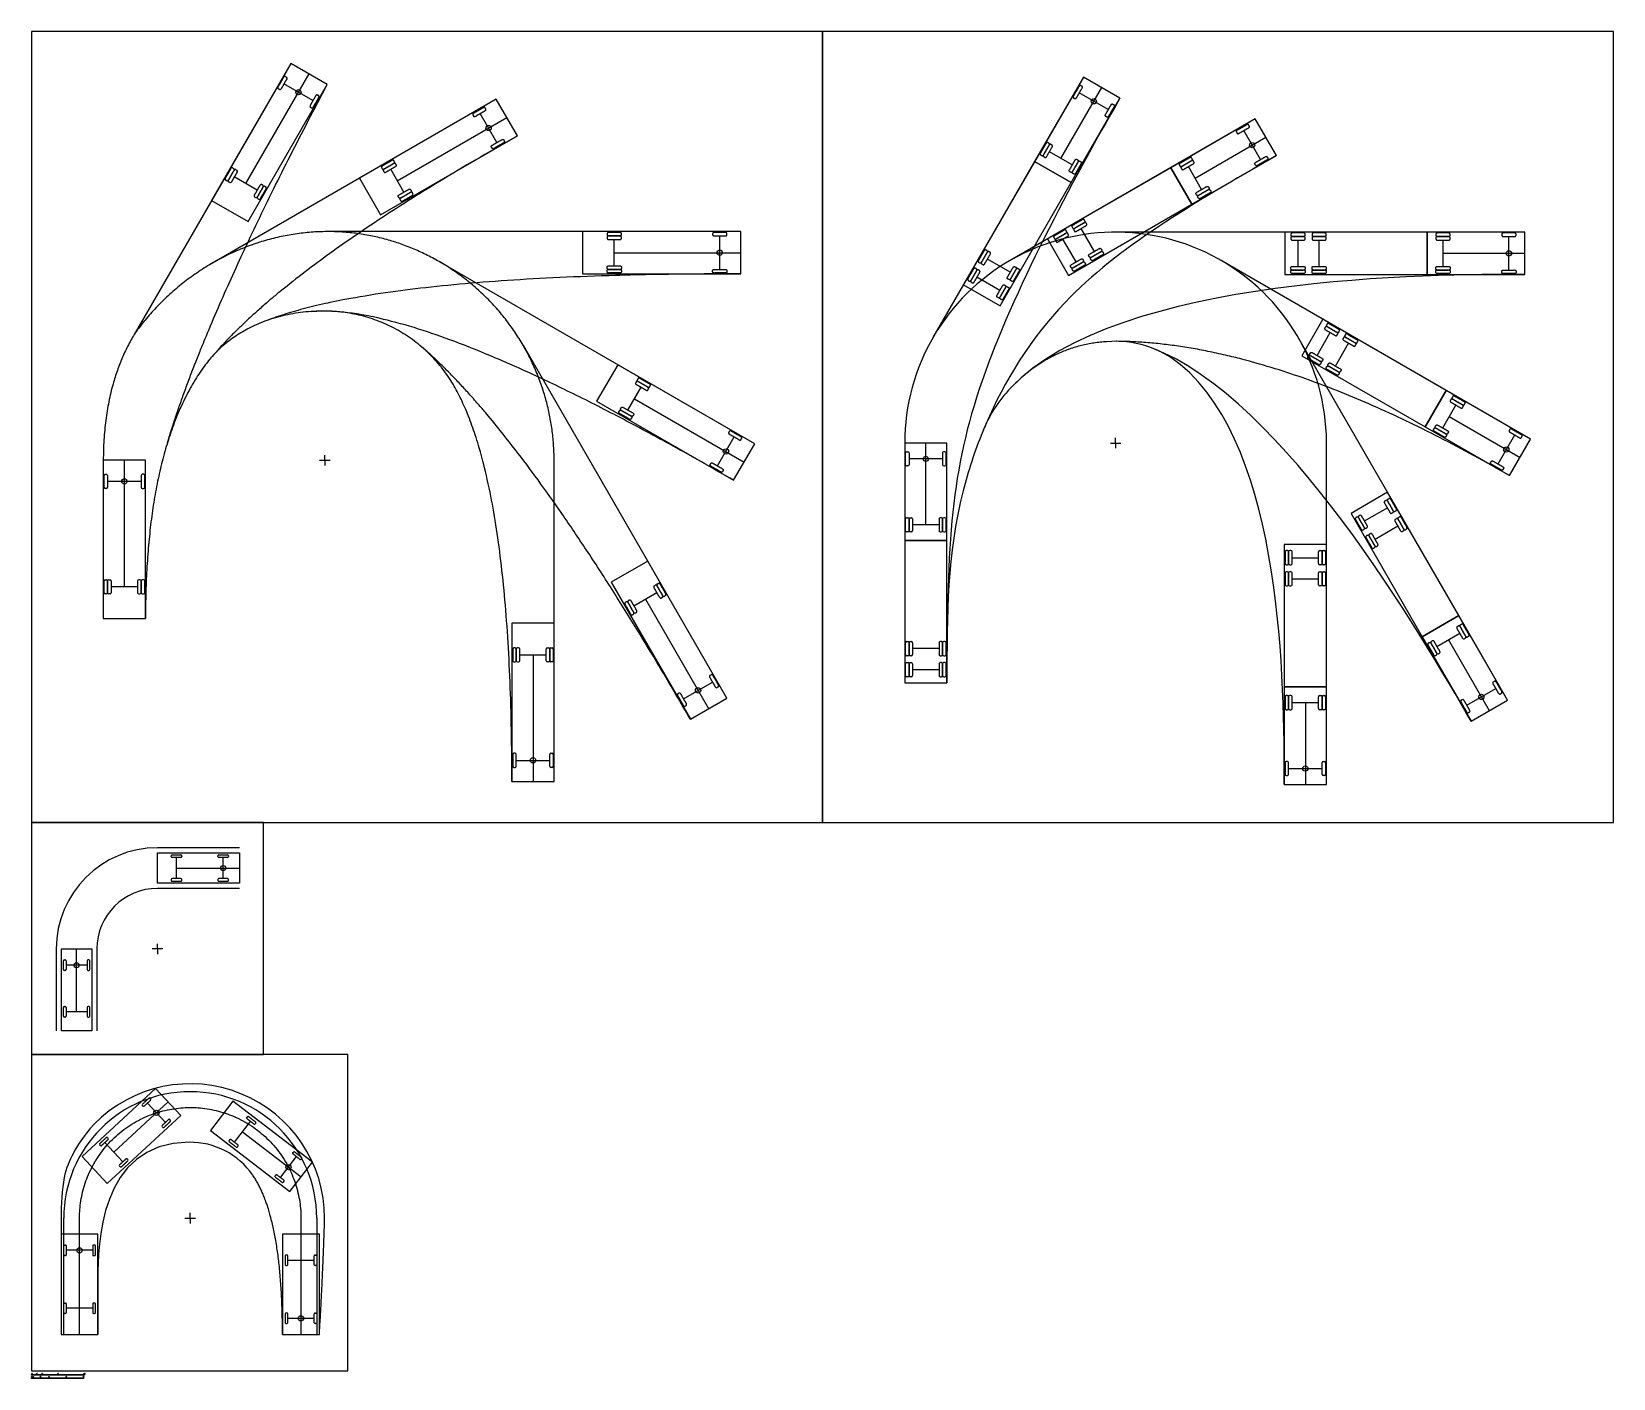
# Model space of a CAD drawing. Header units: millimetres. Extents: x 0.1 to 91.5, y -0.3 to 77.5.
import ezdxf

# ---------------------------------------------------------------- set-up
doc = ezdxf.new("R2010")
doc.units = ezdxf.units.MM
for name, color, linetype, true_color in [('AG-DETAIL-DIAGRAM', 7, 'Continuous', 0xccff66), ('AG-DIAGRAM', 7, 'Continuous', 0xfecc66), ('AG-LAYOUT', 7, 'Continuous', 0x66ccff), ('AG-TRANSPORT', 7, 'Continuous', 0x66ffcc), ('N-SYMB', 7, 'Continuous', 0x800040), ('X-VPRT', 6, 'Continuous', 0xff00ff)]:
    doc.layers.add(name, color=color, linetype=linetype, true_color=true_color)

msp = doc.modelspace()

# ---------------------------------------------------------------- linework, layer by layer
at = {"layer": 'AG-DETAIL-DIAGRAM'}
for points in [[(1.919, 2.207), (1.919, 8.925)], [(16.55, 8.925), (16.55, 2.207)]]:
    msp.add_lwpolyline(points, dxfattribs=at)
msp.add_arc((9.234, 8.925), 7.315, 0, 180, dxfattribs=at)
at = {"layer": 'AG-DIAGRAM'}
for p, q in [((60.871, 74.903), (52.172, 59.837)), ((26.93, 73.62), (10.382, 64.065)), ((70.806, 72.481), (56.635, 64.3)), ((41.065, 65.965), (17.011, 65.965)), ((86.382, 65.933), (62.731, 65.933)), ((41.868, 53.701), (23.64, 64.225)), ((86.722, 53.968), (68.827, 64.3)), ((40.258, 38.994), (28.493, 59.372))]:
    msp.add_line(p, q, dxfattribs=at)
for points in [[(15.045, 75.689), (6.05, 60.109)], [(85.388, 38.881), (73.29, 59.837)], [(12.078, 30.342), (7.338, 30.342)], [(12.078, 27.992), (7.338, 27.992)], [(1.488, 24.492), (1.488, 19.752)], [(3.838, 24.492), (3.838, 19.752)]]:
    msp.add_lwpolyline(points, dxfattribs=at)
for radius in [5.85, 3.5]:
    msp.add_arc((7.338, 24.492), radius, 90, 180, dxfattribs=at)
for points, degree in [([(7.919, 53.767), (10.224, 61.403), (17.157, 74.47)], 2), ([(62.982, 73.684), (60.163, 68.8), (53.455, 56.21), (52.977, 48.102), (52.977, 39.873)], 3), ([(28.149, 71.508), (15.204, 64.183), (10.634, 58.895)], 2), ([(41.065, 63.526), (20.173, 63.526), (13.257, 60.669)], 2), ([(86.382, 63.495), (81.32, 63.495), (62.862, 63.495), (56.652, 56.912)], 3), ([(40.649, 51.589), (22.781, 61.905), (16.26, 61.335)], 2), ([(85.503, 51.856), (72.179, 59.549), (62.781, 59.624)], 2), ([(10.634, 58.895), (10.317, 58.527), (10.04, 58.17)], 2), ([(38.147, 37.775), (28.742, 54.065), (22.614, 59.3)], 2), ([(83.277, 37.662), (80.457, 42.545), (72.48, 56.362), (64.8, 59.248)], 3), ([(55.227, 54.832), (55.165, 54.688), (55.105, 54.544), (55.046, 54.401)], 3)]:
    msp.add_open_spline(points, degree=degree, dxfattribs=at)
msp.add_open_spline([(72.025, 70.369), (67.142, 67.55), (60.081, 63.474), (56.288, 57.307), (55.227, 54.832)], degree=3, knots=[0, 0, 0, 0, 49.775311, 82.490682, 82.490682, 82.490682, 82.490682], dxfattribs=at)
msp.add_rational_spline([(2.834, 2.207), (2.834, 8.462), (2.834, 8.925), (2.834, 15.325), (9.234, 15.325), (15.634, 15.325), (15.634, 8.925), (15.634, 6.029), (15.634, 2.203)], [1, 1, 1, 0.707106781187, 1, 0.707106781187, 1, 1, 1], degree=2, knots=[0, 0, 0, 3.038573, 3.038573, 36.021173, 36.021173, 69.003773, 69.003773, 88.003773, 88.003773, 88.003773], dxfattribs=at)
at = {"layer": 'AG-LAYOUT'}
for p, q in [((62.426, 53.741), (63.036, 53.741)), ((16.706, 52.742), (17.316, 52.742)), ((7.643, 24.492), (7.033, 24.492)), ((1.919, 8.925), (1.919, 8.947)), ((8.929, 8.925), (9.539, 8.925))]:
    msp.add_line(p, q, dxfattribs=at)
for points in [[(62.731, 53.741), (62.731, 54.046)], [(17.011, 52.742), (17.011, 53.047)], [(50.539, 53.741), (50.539, 39.873)], [(62.731, 53.741), (62.731, 53.436)], [(74.919, 34.008), (74.919, 53.421)], [(4.209, 52.742), (4.209, 43.598)], [(17.011, 52.742), (17.011, 52.437)], [(7.338, 24.492), (7.338, 24.797)], [(7.338, 24.492), (7.338, 24.188)], [(9.234, 8.925), (9.234, 9.229)], [(1.767, 8.925), (1.767, 2.207)], [(9.234, 8.925), (9.234, 8.62)], [(3.901, 5.524), (3.901, 2.207)], [(14.567, 3.133), (14.567, 2.207)]]:
    msp.add_lwpolyline(points, dxfattribs=at)
for centre, radius, start, end in [((62.731, 53.741), 12.192, 358.49328, 180), ((62.731, 53.741), 5.883, 50.57207, 94.99063), ((9.234, 8.925), 7.77, 0, 135.63739), ((9.234, 8.925), 4.39, 34.59907, 90.76418)]:
    msp.add_arc(centre, radius, start, end, dxfattribs=at)
for points, weights, knots in [([(30.27, 34.177), (30.27, 43.46), (30.27, 52.742), (30.27, 62.339), (21.153, 65.337), (12.037, 68.336), (6.05, 60.109)], [1, 1, 1, 0.810065506942, 1, 0.810065552226, 0.999999909432], [0, 0, 0, 30.909278, 30.909278, 85.41761, 85.41761, 139.925929, 139.925929, 139.925929]), ([(24.494, 57.032), (22.163, 61.099), (17.482, 61.355), (12.473, 61.611), (10.04, 58.17)], [1, 0.878623708257, 1, 0.878623708257, 1], [47.899765, 47.899765, 47.899765, 76.076604, 76.076604, 104.253443, 104.253443, 104.253443])]:
    msp.add_rational_spline(points, weights, degree=2, knots=knots, dxfattribs=at)
for points, degree in [([(6.05, 60.109), (4.209, 57.105), (4.209, 52.742)], 2), ([(62.219, 59.601), (59.068, 59.418), (56.652, 56.912)], 2), ([(10.04, 58.17), (6.648, 53.514), (6.648, 43.598)], 2), ([(72.48, 34.008), (72.48, 39.646), (72.48, 53.341), (66.467, 58.285)], 3), ([(27.831, 34.177), (27.831, 51.211), (24.494, 57.032)], 2), ([(56.652, 56.912), (55.946, 56.164), (55.398, 55.33), (55.046, 54.401)], 3), ([(9.176, 13.314), (3.901, 13.314), (3.901, 7.135), (3.901, 5.524)], 3), ([(14.567, 2.207), (14.567, 8.925), (12.848, 11.417)], 2), ([(16.701, 2.207), (16.917, 5.8), (17.004, 8.925)], 2)]:
    msp.add_open_spline(points, degree=degree, dxfattribs=at)
for points, knots in [([(55.046, 54.401), (54.578, 53.252), (52.977, 48.322), (52.977, 43.889), (52.977, 39.873)], [129.850268, 129.850268, 129.850268, 129.850268, 145.012719, 194.788033, 194.788033, 194.788033, 194.788033]), ([(3.679, 14.357), (2.99, 13.59), (2.431, 12.65), (1.832, 11.328), (1.778, 9.696), (1.767, 8.925)], [82.411876, 82.411876, 82.411876, 82.411876, 84.641087, 86.886327, 89.647672, 89.647672, 89.647672, 89.647672])]:
    msp.add_open_spline(points, degree=3, knots=knots, dxfattribs=at)
at = {"layer": 'AG-TRANSPORT'}
for p, q in [((12.443, 68.745), (16.101, 75.08)), ((59.564, 70.202), (61.927, 74.293)), ((62.307, 73.018), (60.631, 73.985)), ((21.205, 68.906), (27.54, 72.564)), ((26.968, 71.116), (26, 72.792)), ((67.324, 69.063), (71.415, 71.425)), ((71.107, 70.13), (70.14, 71.806)), ((60.225, 69.82), (58.904, 70.583)), ((21.586, 68.246), (20.823, 69.567)), ((67.705, 68.403), (66.943, 69.724)), ((61.502, 64.821), (60.739, 66.142)), ((33.75, 63.983), (33.75, 65.508)), ((39.846, 63.778), (39.846, 65.713)), ((60.446, 64.212), (59.684, 65.533)), ((73.276, 63.951), (73.276, 65.477)), ((74.495, 63.951), (74.495, 65.477)), ((81.658, 63.951), (81.658, 65.477)), ((85.468, 63.746), (85.468, 65.682)), ((33.75, 64.746), (41.065, 64.746)), ((56.644, 63.617), (55.322, 64.38)), ((81.658, 64.714), (86.382, 64.714)), ((56.034, 62.561), (54.713, 63.324)), ((74.38, 58.805), (75.143, 60.126)), ((75.436, 58.195), (76.199, 59.516)), ((34.542, 55.642), (35.305, 56.963)), ((34.923, 56.303), (41.259, 52.645)), ((81.639, 54.614), (82.402, 55.935)), ((82.021, 55.274), (86.112, 52.912)), ((39.719, 52.417), (40.687, 54.093)), ((84.837, 52.531), (85.804, 54.207)), ((51.758, 49.017), (51.758, 53.741)), ((5.429, 45.427), (5.429, 52.742)), ((35.545, 44.72), (39.202, 38.385)), ((81.97, 42.363), (84.333, 38.272)), ((29.051, 41.492), (29.051, 34.177)), ((73.7, 38.732), (73.7, 34.008)), ((8.438, 29.167), (12.078, 29.167)), ((2.663, 20.852), (2.663, 24.492)), ((4.817, 12.741), (7.961, 15.65)), ((12.253, 13.92), (15.65, 11.311)), ((2.834, 3.715), (2.834, 7.998)), ((15.634, 6.491), (15.634, 2.207))]:
    msp.add_line(p, q, dxfattribs=at)
for points in [[(10.473, 67.77), (12.585, 66.551), (17.157, 74.47), (15.045, 75.689)], [(58.051, 70.02), (60.163, 68.8), (62.982, 73.684), (60.871, 74.903)], [(19.011, 69.048), (20.231, 66.936), (28.149, 71.508), (26.93, 73.62)], [(65.922, 69.662), (67.142, 67.55), (72.025, 70.369), (70.806, 72.481)], [(53.936, 62.893), (56.048, 61.673), (60.163, 68.8), (58.051, 70.02)], [(58.795, 65.547), (60.015, 63.435), (67.142, 67.55), (65.922, 69.662)], [(31.921, 65.965), (31.921, 63.526), (41.065, 63.526), (41.065, 65.965)], [(72.514, 65.933), (72.514, 63.495), (80.744, 63.495), (80.744, 65.933)], [(80.744, 65.933), (80.744, 63.495), (86.382, 63.495), (86.382, 65.933)], [(74.712, 60.902), (73.492, 58.791), (80.619, 54.676), (81.839, 56.787)], [(33.949, 58.273), (32.73, 56.161), (40.649, 51.589), (41.868, 53.701)], [(81.839, 56.787), (80.619, 54.676), (85.503, 51.856), (86.722, 53.968)], [(50.539, 48.102), (52.977, 48.102), (52.977, 53.741), (50.539, 53.741)], [(4.209, 43.598), (6.648, 43.598), (6.648, 52.742), (4.209, 52.742)], [(78.454, 50.892), (76.343, 49.672), (80.457, 42.545), (82.569, 43.765)], [(50.539, 39.873), (52.977, 39.873), (52.977, 48.102), (50.539, 48.102)], [(74.919, 47.876), (72.48, 47.876), (72.48, 39.646), (74.919, 39.646)], [(35.686, 46.913), (33.575, 45.694), (38.147, 37.775), (40.258, 38.994)], [(30.27, 43.321), (27.831, 43.321), (27.831, 34.177), (30.27, 34.177)], [(82.569, 43.765), (80.457, 42.545), (83.277, 37.662), (85.388, 38.881)], [(74.919, 39.646), (72.48, 39.646), (72.48, 34.008), (74.919, 34.008)], [(12.078, 28.287), (7.338, 28.287), (7.338, 30.047), (12.078, 30.047)], [(3.543, 24.492), (3.543, 19.752), (1.783, 19.752), (1.783, 24.492)], [(2.986, 12.5), (4.435, 10.934), (8.685, 14.867), (7.236, 16.433)], [(11.707, 15.685), (10.408, 13.993), (15, 10.465), (16.3, 12.157)], [(1.767, 2.207), (3.901, 2.207), (3.901, 7.998), (1.767, 7.998)], [(16.701, 7.998), (14.567, 7.998), (14.567, 2.207), (16.701, 2.207)]]:
    msp.add_lwpolyline(points, close=True, dxfattribs=at)
for points in [[(16.329, 73.54), (14.653, 74.508)], [(13.104, 68.363), (11.783, 69.126)], [(52.726, 52.827), (50.791, 52.827)], [(6.396, 51.523), (4.461, 51.523)], [(77.119, 49.241), (78.44, 50.003)], [(52.521, 49.017), (50.995, 49.017)], [(77.728, 48.185), (79.05, 48.948)], [(72.937, 47.114), (74.462, 47.114)], [(72.937, 45.895), (74.462, 45.895)], [(6.191, 45.427), (4.666, 45.427)], [(34.884, 44.339), (36.205, 45.101)], [(81.31, 41.982), (82.631, 42.744)], [(28.288, 41.492), (29.813, 41.492)], [(52.521, 41.854), (50.995, 41.854)], [(52.521, 40.635), (50.995, 40.635)], [(37.755, 38.957), (39.431, 39.925)], [(83.037, 38.58), (84.713, 39.547)], [(72.937, 38.732), (74.462, 38.732)], [(28.083, 35.396), (30.018, 35.396)], [(72.732, 34.922), (74.667, 34.922)], [(8.438, 28.557), (8.438, 29.167), (8.438, 29.778)], [(11.138, 28.557), (11.138, 29.167), (11.138, 29.778)], [(3.273, 23.552), (2.663, 23.552), (2.053, 23.552)], [(3.273, 20.852), (2.663, 20.852), (2.053, 20.852)], [(7.796, 14.458), (6.76, 15.578)], [(11.789, 13.316), (12.718, 14.525)], [(5.335, 12.181), (4.299, 13.301)], [(14.447, 11.273), (15.377, 12.483)], [(3.597, 7.068), (2.071, 7.068)], [(14.871, 6.491), (16.397, 6.491)], [(3.597, 3.715), (2.071, 3.715)], [(14.871, 3.138), (16.397, 3.138)]]:
    msp.add_lwpolyline(points, dxfattribs=at)
for centre in [(15.491, 74.024), (61.469, 73.501), (26.484, 71.954), (70.624, 70.968), (39.846, 64.746), (85.468, 64.714), (40.203, 53.255), (85.32, 53.369), (51.758, 52.827), (5.429, 51.523), (38.593, 39.441), (83.875, 39.063), (29.051, 35.396), (73.7, 34.922), (11.138, 29.167), (2.663, 23.552), (7.278, 15.018), (14.912, 11.878), (2.834, 7.068), (15.634, 3.138)]:
    msp.add_circle(centre, 0.152, dxfattribs=at)
for centre, radius, start, end in [((14.364, 74.28), 0.0683, 150, 240), ((14.424, 74.246), 0.0683, 240, 330), ((14.706, 74.872), 0.0683, 60, 150), ((14.765, 74.837), 0.0683, 330, 60), ((16.218, 73.21), 0.0683, 150, 240), ((16.559, 73.802), 0.0683, 60, 150), ((16.618, 73.767), 0.0683, 330, 60), ((16.277, 73.176), 0.0683, 240, 330), ((11.658, 69.592), 0.0683, 60, 150), ((11.717, 69.558), 0.0683, 330, 60), ((11.835, 69.49), 0.0683, 60, 150), ((11.894, 69.456), 0.0683, 330, 60), ((11.316, 69.001), 0.0683, 150, 240), ((11.376, 68.967), 0.0683, 240, 330), ((11.494, 68.898), 0.0683, 150, 240), ((11.553, 68.864), 0.0683, 240, 330), ((13.334, 68.625), 0.0683, 60, 150), ((13.393, 68.591), 0.0683, 330, 60), ((13.511, 68.522), 0.0683, 60, 150), ((12.992, 68.033), 0.0683, 150, 240), ((13.052, 67.999), 0.0683, 240, 330), ((13.17, 67.931), 0.0683, 150, 240), ((13.229, 67.897), 0.0683, 240, 330), ((13.57, 68.488), 0.0683, 330, 60), ((21.427, 67.838), 0.0683, 120, 210), ((21.461, 67.779), 0.0683, 210, 300), ((22.018, 68.18), 0.0683, 30, 120), ((22.053, 68.121), 0.0683, 300, 30), ((50.654, 53.168), 0.0683, 90, 180), ((50.722, 53.168), 0.0683, 0, 90), ((52.794, 53.168), 0.0683, 90, 180), ((52.862, 53.168), 0.0683, 0, 90), ((50.654, 52.485), 0.0683, 180, 270), ((50.722, 52.485), 0.0683, 270, 0), ((52.794, 52.485), 0.0683, 180, 270), ((52.862, 52.485), 0.0683, 270, 0), ((4.324, 51.865), 0.0683, 90, 180), ((4.393, 51.865), 0.0683, 0, 90), ((6.465, 51.865), 0.0683, 90, 180), ((6.533, 51.865), 0.0683, 0, 90), ((4.324, 51.182), 0.0683, 180, 270), ((4.393, 51.182), 0.0683, 270, 0), ((6.465, 51.182), 0.0683, 180, 270), ((6.533, 51.182), 0.0683, 270, 0), ((78.328, 50.333), 0.0683, 120, 210), ((78.388, 50.367), 0.0683, 30, 120), ((78.506, 50.436), 0.0683, 120, 210), ((78.565, 50.47), 0.0683, 30, 120), ((50.654, 49.358), 0.0683, 90, 180), ((50.722, 49.358), 0.0683, 0, 90), ((50.859, 49.358), 0.0683, 90, 180), ((50.927, 49.358), 0.0683, 0, 90), ((52.589, 49.358), 0.0683, 90, 180), ((52.658, 49.358), 0.0683, 0, 90), ((52.794, 49.358), 0.0683, 90, 180), ((52.862, 49.358), 0.0683, 0, 90), ((76.652, 49.366), 0.0683, 120, 210), ((76.712, 49.4), 0.0683, 30, 120), ((76.83, 49.468), 0.0683, 120, 210), ((76.889, 49.502), 0.0683, 30, 120), ((78.67, 49.742), 0.0683, 210, 300), ((78.729, 49.776), 0.0683, 300, 30), ((78.847, 49.844), 0.0683, 210, 300), ((78.906, 49.878), 0.0683, 300, 30), ((78.997, 49.312), 0.0683, 30, 120), ((79.115, 49.38), 0.0683, 120, 210), ((79.175, 49.414), 0.0683, 30, 120), ((50.654, 48.675), 0.0683, 180, 270), ((50.722, 48.675), 0.0683, 270, 0), ((50.859, 48.675), 0.0683, 180, 270), ((50.927, 48.675), 0.0683, 270, 0), ((52.589, 48.675), 0.0683, 180, 270), ((52.658, 48.675), 0.0683, 270, 0), ((52.794, 48.675), 0.0683, 180, 270), ((52.862, 48.675), 0.0683, 270, 0), ((76.994, 48.774), 0.0683, 210, 300), ((77.053, 48.808), 0.0683, 300, 30), ((77.171, 48.877), 0.0683, 210, 300), ((77.23, 48.911), 0.0683, 300, 30), ((77.439, 48.412), 0.0683, 120, 210), ((77.499, 48.446), 0.0683, 30, 120), ((78.938, 49.277), 0.0683, 120, 210), ((79.279, 48.686), 0.0683, 210, 300), ((79.339, 48.72), 0.0683, 300, 30), ((79.457, 48.788), 0.0683, 210, 300), ((79.516, 48.823), 0.0683, 300, 30), ((77.262, 48.31), 0.0683, 120, 210), ((77.321, 48.344), 0.0683, 30, 120), ((77.603, 47.718), 0.0683, 210, 300), ((77.663, 47.753), 0.0683, 300, 30), ((77.781, 47.821), 0.0683, 210, 300), ((77.84, 47.855), 0.0683, 300, 30), ((72.595, 47.455), 0.0683, 90, 180), ((72.595, 46.773), 0.0683, 180, 270), ((72.664, 47.455), 0.0683, 360, 90), ((72.664, 46.773), 0.0683, 270, 0), ((72.8, 47.455), 0.0683, 90, 180), ((72.8, 46.773), 0.0683, 180, 270), ((72.868, 47.455), 0.0683, 360, 90), ((72.868, 46.773), 0.0683, 270, 0), ((74.531, 47.455), 0.0683, 90, 180), ((74.531, 46.773), 0.0683, 180, 270), ((74.599, 47.455), 0.0683, 0, 90), ((74.599, 46.773), 0.0683, 270, 0), ((74.736, 47.455), 0.0683, 90, 180), ((74.736, 46.773), 0.0683, 180, 270), ((74.804, 47.455), 0.0683, 0, 90), ((74.804, 46.773), 0.0683, 270, 0), ((4.324, 45.769), 0.0683, 90, 180), ((4.393, 45.769), 0.0683, 0, 90), ((4.529, 45.769), 0.0683, 90, 180), ((4.597, 45.769), 0.0683, 0, 90), ((6.26, 45.769), 0.0683, 90, 180), ((6.328, 45.769), 0.0683, 0, 90), ((6.465, 45.769), 0.0683, 90, 180), ((6.533, 45.769), 0.0683, 0, 90), ((72.595, 46.236), 0.0683, 90, 180), ((72.664, 46.236), 0.0683, 360, 90), ((72.8, 46.236), 0.0683, 90, 180), ((72.868, 46.236), 0.0683, 360, 90), ((74.531, 46.236), 0.0683, 90, 180), ((74.599, 46.236), 0.0683, 0, 90), ((74.736, 46.236), 0.0683, 90, 180), ((74.804, 46.236), 0.0683, 0, 90), ((4.324, 45.086), 0.0683, 180, 270), ((4.393, 45.086), 0.0683, 270, 0), ((4.529, 45.086), 0.0683, 180, 270), ((4.597, 45.086), 0.0683, 270, 0), ((6.26, 45.086), 0.0683, 180, 270), ((6.328, 45.086), 0.0683, 270, 0), ((6.465, 45.086), 0.0683, 180, 270), ((6.533, 45.086), 0.0683, 270, 0), ((36.094, 45.431), 0.0683, 120, 210), ((36.153, 45.465), 0.0683, 30, 120), ((36.271, 45.534), 0.0683, 120, 210), ((36.33, 45.568), 0.0683, 30, 120), ((36.435, 44.84), 0.0683, 210, 300), ((36.494, 44.874), 0.0683, 300, 30), ((36.613, 44.942), 0.0683, 210, 300), ((36.672, 44.976), 0.0683, 300, 30), ((72.595, 45.553), 0.0683, 180, 270), ((72.664, 45.553), 0.0683, 270, 0), ((72.8, 45.553), 0.0683, 180, 270), ((72.868, 45.553), 0.0683, 270, 0), ((74.531, 45.553), 0.0683, 180, 270), ((74.599, 45.553), 0.0683, 270, 0), ((74.736, 45.553), 0.0683, 180, 270), ((74.804, 45.553), 0.0683, 270, 0), ((34.418, 44.464), 0.0683, 120, 210), ((34.477, 44.498), 0.0683, 30, 120), ((34.595, 44.566), 0.0683, 120, 210), ((34.654, 44.6), 0.0683, 30, 120), ((34.818, 43.906), 0.0683, 300, 30), ((34.937, 43.975), 0.0683, 210, 300), ((34.996, 44.009), 0.0683, 300, 30), ((34.759, 43.872), 0.0683, 210, 300), ((82.519, 43.074), 0.0683, 120, 210), ((82.579, 43.108), 0.0683, 30, 120), ((82.697, 43.177), 0.0683, 120, 210), ((82.756, 43.211), 0.0683, 30, 120), ((50.654, 42.195), 0.0683, 90, 180), ((50.722, 42.195), 0.0683, 0, 90), ((50.859, 42.195), 0.0683, 90, 180), ((50.927, 42.195), 0.0683, 0, 90), ((52.589, 42.195), 0.0683, 90, 180), ((52.658, 42.195), 0.0683, 0, 90), ((52.794, 42.195), 0.0683, 90, 180), ((52.862, 42.195), 0.0683, 0, 90), ((80.843, 42.107), 0.0683, 120, 210), ((80.903, 42.141), 0.0683, 30, 120), ((81.021, 42.209), 0.0683, 120, 210), ((81.08, 42.243), 0.0683, 30, 120), ((82.861, 42.483), 0.0683, 210, 300), ((82.92, 42.517), 0.0683, 300, 30), ((83.038, 42.585), 0.0683, 210, 300), ((83.097, 42.619), 0.0683, 300, 30), ((27.946, 41.834), 0.0683, 90, 180), ((27.946, 41.151), 0.0683, 180, 270), ((28.015, 41.834), 0.0683, 360, 90), ((28.015, 41.151), 0.0683, 270, 0), ((28.151, 41.834), 0.0683, 90, 180), ((28.151, 41.151), 0.0683, 180, 270), ((28.219, 41.834), 0.0683, 360, 90), ((28.219, 41.151), 0.0683, 270, 0), ((29.882, 41.834), 0.0683, 90, 180), ((29.882, 41.151), 0.0683, 180, 270), ((29.95, 41.834), 0.0683, 0, 90), ((29.95, 41.151), 0.0683, 270, 0), ((30.087, 41.834), 0.0683, 90, 180), ((30.087, 41.151), 0.0683, 180, 270), ((30.155, 41.834), 0.0683, 0, 90), ((30.155, 41.151), 0.0683, 270, 0), ((50.654, 41.512), 0.0683, 180, 270), ((50.722, 41.512), 0.0683, 270, 0), ((50.859, 41.512), 0.0683, 180, 270), ((50.927, 41.512), 0.0683, 270, 0), ((52.589, 41.512), 0.0683, 180, 270), ((52.658, 41.512), 0.0683, 270, 0), ((52.794, 41.512), 0.0683, 180, 270), ((52.862, 41.512), 0.0683, 270, 0), ((81.185, 41.515), 0.0683, 210, 300), ((81.244, 41.549), 0.0683, 300, 30), ((81.362, 41.618), 0.0683, 210, 300), ((81.421, 41.652), 0.0683, 300, 30), ((39.319, 40.254), 0.0683, 120, 210), ((39.378, 40.289), 0.0683, 30, 120), ((50.654, 40.976), 0.0683, 90, 180), ((50.654, 40.293), 0.0683, 180, 270), ((50.722, 40.976), 0.0683, 0, 90), ((50.722, 40.293), 0.0683, 270, 0), ((50.859, 40.976), 0.0683, 90, 180), ((50.859, 40.293), 0.0683, 180, 270), ((50.927, 40.976), 0.0683, 0, 90), ((50.927, 40.293), 0.0683, 270, 0), ((52.589, 40.976), 0.0683, 90, 180), ((52.589, 40.293), 0.0683, 180, 270), ((52.658, 40.976), 0.0683, 0, 90), ((52.658, 40.293), 0.0683, 270, 0), ((52.794, 40.976), 0.0683, 90, 180), ((52.794, 40.293), 0.0683, 180, 270), ((52.862, 40.976), 0.0683, 0, 90), ((52.862, 40.293), 0.0683, 270, 0), ((39.661, 39.663), 0.0683, 210, 300), ((39.72, 39.697), 0.0683, 300, 30), ((84.602, 39.877), 0.0683, 120, 210), ((84.661, 39.911), 0.0683, 30, 120), ((85.002, 39.32), 0.0683, 300, 30), ((37.466, 39.184), 0.0683, 120, 210), ((37.525, 39.218), 0.0683, 30, 120), ((37.807, 38.593), 0.0683, 210, 300), ((37.866, 38.627), 0.0683, 300, 30), ((72.595, 39.073), 0.0683, 90, 180), ((72.664, 39.073), 0.0683, 360, 90), ((72.8, 39.073), 0.0683, 90, 180), ((72.868, 39.073), 0.0683, 360, 90), ((74.531, 39.073), 0.0683, 90, 180), ((74.599, 39.073), 0.0683, 0, 90), ((74.736, 39.073), 0.0683, 90, 180), ((74.804, 39.073), 0.0683, 0, 90), ((82.748, 38.807), 0.0683, 120, 210), ((82.808, 38.841), 0.0683, 30, 120), ((84.943, 39.286), 0.0683, 210, 300), ((72.595, 38.391), 0.0683, 180, 270), ((72.664, 38.391), 0.0683, 270, 0), ((72.8, 38.391), 0.0683, 180, 270), ((72.868, 38.391), 0.0683, 270, 0), ((74.531, 38.391), 0.0683, 180, 270), ((74.599, 38.391), 0.0683, 270, 0), ((74.736, 38.391), 0.0683, 180, 270), ((74.804, 38.391), 0.0683, 270, 0), ((83.09, 38.216), 0.0683, 210, 300), ((83.149, 38.25), 0.0683, 300, 30), ((27.946, 35.738), 0.0683, 90, 180), ((28.015, 35.738), 0.0683, 360, 90), ((30.087, 35.738), 0.0683, 90, 180), ((30.155, 35.738), 0.0683, 0, 90), ((27.946, 35.055), 0.0683, 180, 270), ((28.015, 35.055), 0.0683, 270, 0), ((30.087, 35.055), 0.0683, 180, 270), ((30.155, 35.055), 0.0683, 270, 0), ((72.595, 35.263), 0.0683, 90, 180), ((72.664, 35.263), 0.0683, 360, 90), ((74.736, 35.263), 0.0683, 90, 180), ((74.804, 35.263), 0.0683, 0, 90), ((72.595, 34.581), 0.0683, 180, 270), ((72.664, 34.581), 0.0683, 270, 0), ((74.736, 34.581), 0.0683, 180, 270), ((74.804, 34.581), 0.0683, 270, 0), ((8.184, 29.879), 0.0508, 90, 180), ((8.184, 29.829), 0.0508, 180, 270), ((8.692, 29.879), 0.0508, 0, 90), ((8.692, 29.829), 0.0508, 270, 360), ((10.884, 29.879), 0.0508, 90, 180), ((10.884, 29.829), 0.0508, 180, 270), ((11.392, 29.879), 0.0508, 0, 90), ((11.392, 29.829), 0.0508, 270, 360), ((8.184, 28.506), 0.0508, 90, 180), ((8.184, 28.455), 0.0508, 180, 270), ((8.692, 28.506), 0.0508, 0, 90), ((8.692, 28.455), 0.0508, 270, 360), ((10.884, 28.506), 0.0508, 90, 180), ((10.884, 28.455), 0.0508, 180, 270), ((11.392, 28.506), 0.0508, 0, 90), ((11.392, 28.455), 0.0508, 270, 360), ((1.951, 23.806), 0.0508, 90, 180), ((2.002, 23.806), 0.0508, 0, 90), ((3.324, 23.806), 0.0508, 90, 180), ((3.375, 23.806), 0.0508, 0, 90), ((1.951, 23.298), 0.0508, 180, 270), ((2.002, 23.298), 0.0508, 270, 0), ((3.324, 23.298), 0.0508, 180, 270), ((3.375, 23.298), 0.0508, 270, 0), ((1.951, 21.106), 0.0508, 90, 180), ((2.002, 21.106), 0.0508, 0, 90), ((3.324, 21.106), 0.0508, 90, 180), ((3.375, 21.106), 0.0508, 0, 90), ((1.951, 20.598), 0.0508, 180, 270), ((2.002, 20.598), 0.0508, 270, 0), ((3.324, 20.598), 0.0508, 180, 270), ((3.375, 20.598), 0.0508, 270, 0), ((6.877, 15.825), 0.0508, 42.78097, 132.78097), ((6.912, 15.788), 0.0508, 312.78097, 42.78097), ((6.504, 15.48), 0.0508, 132.78097, 222.78097), ((6.539, 15.443), 0.0508, 222.78097, 312.78097), ((8.017, 14.594), 0.0508, 42.78097, 132.78097), ((12.547, 14.72), 0.0508, 142.46948, 232.46948), ((12.578, 14.761), 0.0508, 52.46948, 142.46948), ((7.644, 14.249), 0.0508, 132.78097, 222.78097), ((7.679, 14.211), 0.0508, 222.78097, 312.78097), ((8.051, 14.556), 0.0508, 312.78097, 42.78097), ((12.95, 14.411), 0.0508, 232.46948, 322.46948), ((12.981, 14.451), 0.0508, 322.46948, 52.46948), ((4.044, 13.203), 0.0508, 132.78097, 222.78097), ((4.078, 13.166), 0.0508, 222.78097, 312.78097), ((4.416, 13.548), 0.0508, 42.78097, 132.78097), ((4.451, 13.511), 0.0508, 312.78097, 42.78097), ((11.525, 13.39), 0.0508, 142.46948, 232.46948), ((11.556, 13.43), 0.0508, 52.46948, 142.46948), ((11.928, 13.08), 0.0508, 232.46948, 322.46948), ((11.959, 13.121), 0.0508, 322.46948, 52.46948), ((5.183, 11.971), 0.0508, 132.78097, 222.78097), ((5.218, 11.934), 0.0508, 222.78097, 312.78097), ((5.556, 12.316), 0.0508, 42.78097, 132.78097), ((5.591, 12.279), 0.0508, 312.78097, 42.78097), ((15.206, 12.678), 0.0508, 142.46948, 232.46948), ((15.237, 12.718), 0.0508, 52.46948, 142.46948), ((15.609, 12.368), 0.0508, 232.46948, 322.46948), ((15.64, 12.409), 0.0508, 322.46948, 52.46948), ((14.184, 11.347), 0.0508, 142.46948, 232.46948), ((14.215, 11.387), 0.0508, 52.46948, 142.46948), ((14.587, 11.038), 0.0508, 232.46948, 322.46948), ((14.618, 11.078), 0.0508, 322.46948, 52.46948), ((1.97, 7.322), 0.0508, 90, 180), ((2.021, 7.322), 0.0508, 0, 90), ((3.648, 7.322), 0.0508, 90, 180), ((3.699, 7.322), 0.0508, 0, 90), ((1.97, 6.814), 0.0508, 180, 270), ((2.021, 6.814), 0.0508, 270, 0), ((3.648, 6.814), 0.0508, 180, 270), ((3.699, 6.814), 0.0508, 270, 0), ((14.77, 6.745), 0.0508, 90, 180), ((14.821, 6.745), 0.0508, 360, 90), ((16.448, 6.745), 0.0508, 90, 180), ((16.499, 6.745), 0.0508, 0, 90), ((14.77, 6.237), 0.0508, 180, 270), ((14.821, 6.237), 0.0508, 270, 0), ((16.448, 6.237), 0.0508, 180, 270), ((16.499, 6.237), 0.0508, 270, 0), ((1.97, 3.969), 0.0508, 90, 180), ((2.021, 3.969), 0.0508, 0, 90), ((3.648, 3.969), 0.0508, 90, 180), ((3.699, 3.969), 0.0508, 0, 90), ((1.97, 3.461), 0.0508, 180, 270), ((2.021, 3.461), 0.0508, 270, 0), ((3.648, 3.461), 0.0508, 180, 270), ((3.699, 3.461), 0.0508, 270, 0), ((14.77, 3.392), 0.0508, 90, 180), ((14.77, 2.884), 0.0508, 180, 270), ((14.821, 3.392), 0.0508, 360, 90), ((14.821, 2.884), 0.0508, 270, 0), ((16.448, 3.392), 0.0508, 90, 180), ((16.448, 2.884), 0.0508, 180, 270), ((16.499, 3.392), 0.0508, 0, 90), ((16.499, 2.884), 0.0508, 270, 0)]:
    msp.add_arc(centre, radius, start, end, dxfattribs=at)
for points in [[(14.305, 74.314), (14.476, 74.61), (14.647, 74.906)], [(14.389, 74.187), (14.36, 74.204), (14.33, 74.221)], [(14.824, 74.803), (14.653, 74.508), (14.483, 74.212)], [(14.74, 74.931), (14.77, 74.914), (14.799, 74.897)], [(16.5, 73.836), (16.329, 73.54), (16.159, 73.244)], [(16.336, 73.142), (16.507, 73.438), (16.678, 73.733)], [(16.653, 73.827), (16.623, 73.844), (16.593, 73.861)], [(16.184, 73.151), (16.213, 73.134), (16.243, 73.117)], [(11.257, 69.035), (11.428, 69.331), (11.599, 69.626)], [(11.435, 68.933), (11.605, 69.228), (11.776, 69.524)], [(11.776, 69.524), (11.605, 69.228), (11.435, 68.933)], [(11.692, 69.651), (11.722, 69.634), (11.751, 69.617)], [(11.869, 69.549), (11.899, 69.532), (11.929, 69.515)], [(11.341, 68.908), (11.312, 68.925), (11.282, 68.942)], [(11.519, 68.805), (11.489, 68.822), (11.46, 68.839)], [(11.954, 69.422), (11.783, 69.126), (11.612, 68.83)], [(13.275, 68.659), (13.104, 68.363), (12.933, 68.067)], [(13.427, 68.65), (13.398, 68.667), (13.368, 68.684)], [(13.605, 68.547), (13.575, 68.564), (13.545, 68.581)], [(12.958, 67.974), (12.988, 67.957), (13.017, 67.94)], [(13.452, 68.556), (13.281, 68.261), (13.111, 67.965)], [(13.111, 67.965), (13.281, 68.261), (13.452, 68.556)], [(13.136, 67.872), (13.165, 67.855), (13.195, 67.838)], [(13.288, 67.863), (13.459, 68.158), (13.63, 68.454)], [(21.368, 67.804), (21.385, 67.775), (21.402, 67.745)], [(21.984, 68.239), (21.689, 68.068), (21.393, 67.898)], [(21.495, 67.72), (21.791, 67.891), (22.087, 68.062)], [(22.112, 68.155), (22.095, 68.184), (22.078, 68.214)], [(50.586, 52.485), (50.586, 52.827), (50.586, 53.168)], [(50.654, 53.236), (50.688, 53.236), (50.722, 53.236)], [(50.791, 53.168), (50.791, 52.827), (50.791, 52.485)], [(52.726, 53.168), (52.726, 52.827), (52.726, 52.485)], [(52.862, 53.236), (52.828, 53.236), (52.794, 53.236)], [(52.931, 52.485), (52.931, 52.827), (52.931, 53.168)], [(50.722, 52.417), (50.688, 52.417), (50.654, 52.417)], [(52.794, 52.417), (52.828, 52.417), (52.862, 52.417)], [(4.256, 51.182), (4.256, 51.523), (4.256, 51.865)], [(4.324, 51.933), (4.358, 51.933), (4.393, 51.933)], [(4.461, 51.865), (4.461, 51.523), (4.461, 51.182)], [(6.396, 51.865), (6.396, 51.523), (6.396, 51.182)], [(6.533, 51.933), (6.499, 51.933), (6.465, 51.933)], [(6.601, 51.182), (6.601, 51.523), (6.601, 51.865)], [(4.393, 51.113), (4.358, 51.113), (4.324, 51.113)], [(6.465, 51.113), (6.499, 51.113), (6.533, 51.113)], [(78.611, 49.708), (78.44, 50.003), (78.269, 50.299)], [(78.294, 50.392), (78.324, 50.41), (78.353, 50.427)], [(78.447, 50.402), (78.617, 50.106), (78.788, 49.81)], [(78.788, 49.81), (78.617, 50.106), (78.447, 50.402)], [(78.472, 50.495), (78.501, 50.512), (78.531, 50.529)], [(78.624, 50.504), (78.795, 50.208), (78.966, 49.913)], [(50.654, 49.426), (50.688, 49.426), (50.722, 49.426)], [(50.859, 49.426), (50.893, 49.426), (50.927, 49.426)], [(52.658, 49.426), (52.623, 49.426), (52.589, 49.426)], [(52.862, 49.426), (52.828, 49.426), (52.794, 49.426)], [(76.677, 49.459), (76.648, 49.442), (76.618, 49.425)], [(77.112, 48.843), (76.941, 49.138), (76.771, 49.434)], [(76.771, 49.434), (76.941, 49.138), (77.112, 48.843)], [(76.855, 49.561), (76.825, 49.544), (76.796, 49.527)], [(77.29, 48.945), (77.119, 49.241), (76.948, 49.536)], [(78.763, 49.717), (78.734, 49.7), (78.704, 49.683)], [(78.941, 49.819), (78.911, 49.802), (78.881, 49.785)], [(79.081, 49.439), (79.111, 49.456), (79.14, 49.473)], [(79.234, 49.448), (79.404, 49.152), (79.575, 48.857)], [(50.586, 48.675), (50.586, 49.017), (50.586, 49.358)], [(50.722, 48.607), (50.688, 48.607), (50.654, 48.607)], [(50.791, 48.675), (50.791, 49.017), (50.791, 49.358)], [(50.791, 49.358), (50.791, 49.017), (50.791, 48.675)], [(50.927, 48.607), (50.893, 48.607), (50.859, 48.607)], [(50.995, 49.358), (50.995, 49.017), (50.995, 48.675)], [(52.521, 49.358), (52.521, 49.017), (52.521, 48.675)], [(52.589, 48.607), (52.623, 48.607), (52.658, 48.607)], [(52.726, 49.358), (52.726, 49.017), (52.726, 48.675)], [(52.726, 48.675), (52.726, 49.017), (52.726, 49.358)], [(52.794, 48.607), (52.828, 48.607), (52.862, 48.607)], [(52.931, 48.675), (52.931, 49.017), (52.931, 49.358)], [(76.593, 49.331), (76.764, 49.036), (76.935, 48.74)], [(77.028, 48.715), (77.058, 48.732), (77.087, 48.749)], [(77.205, 48.818), (77.235, 48.835), (77.265, 48.852)], [(77.464, 48.505), (77.435, 48.488), (77.405, 48.471)], [(77.899, 47.889), (77.728, 48.185), (77.558, 48.481)], [(79.22, 48.652), (79.05, 48.948), (78.879, 49.243)], [(78.904, 49.337), (78.933, 49.354), (78.963, 49.371)], [(79.398, 48.754), (79.227, 49.05), (79.056, 49.346)], [(79.056, 49.346), (79.227, 49.05), (79.398, 48.754)], [(79.373, 48.661), (79.343, 48.644), (79.314, 48.627)], [(79.55, 48.763), (79.521, 48.746), (79.491, 48.729)], [(77.203, 48.276), (77.374, 47.98), (77.544, 47.684)], [(77.287, 48.403), (77.257, 48.386), (77.228, 48.369)], [(77.38, 48.378), (77.551, 48.082), (77.722, 47.787)], [(77.722, 47.787), (77.551, 48.082), (77.38, 48.378)], [(77.638, 47.659), (77.667, 47.676), (77.697, 47.693)], [(77.815, 47.762), (77.845, 47.779), (77.874, 47.796)], [(72.527, 47.455), (72.527, 47.114), (72.527, 46.773)], [(72.664, 47.524), (72.629, 47.524), (72.595, 47.524)], [(72.595, 46.704), (72.629, 46.704), (72.664, 46.704)], [(72.732, 46.773), (72.732, 47.114), (72.732, 47.455)], [(72.732, 47.455), (72.732, 47.114), (72.732, 46.773)], [(72.868, 47.524), (72.834, 47.524), (72.8, 47.524)], [(72.8, 46.704), (72.834, 46.704), (72.868, 46.704)], [(72.937, 46.773), (72.937, 47.114), (72.937, 47.455)], [(74.462, 46.773), (74.462, 47.114), (74.462, 47.455)], [(74.531, 47.524), (74.565, 47.524), (74.599, 47.524)], [(74.599, 46.704), (74.565, 46.704), (74.531, 46.704)], [(74.667, 47.455), (74.667, 47.114), (74.667, 46.773)], [(74.667, 46.773), (74.667, 47.114), (74.667, 47.455)], [(74.736, 47.524), (74.77, 47.524), (74.804, 47.524)], [(74.804, 46.704), (74.77, 46.704), (74.736, 46.704)], [(74.872, 47.455), (74.872, 47.114), (74.872, 46.773)], [(4.256, 45.086), (4.256, 45.427), (4.256, 45.769)], [(4.324, 45.837), (4.358, 45.837), (4.393, 45.837)], [(4.461, 45.086), (4.461, 45.427), (4.461, 45.769)], [(4.461, 45.769), (4.461, 45.427), (4.461, 45.086)], [(4.529, 45.837), (4.563, 45.837), (4.597, 45.837)], [(4.666, 45.769), (4.666, 45.427), (4.666, 45.086)], [(6.191, 45.769), (6.191, 45.427), (6.191, 45.086)], [(6.328, 45.837), (6.294, 45.837), (6.26, 45.837)], [(6.396, 45.769), (6.396, 45.427), (6.396, 45.086)], [(6.396, 45.086), (6.396, 45.427), (6.396, 45.769)], [(6.533, 45.837), (6.499, 45.837), (6.465, 45.837)], [(6.601, 45.086), (6.601, 45.427), (6.601, 45.769)], [(72.527, 46.236), (72.527, 45.895), (72.527, 45.553)], [(72.664, 46.305), (72.629, 46.305), (72.595, 46.305)], [(72.732, 46.236), (72.732, 45.895), (72.732, 45.553)], [(72.732, 45.553), (72.732, 45.895), (72.732, 46.236)], [(72.868, 46.305), (72.834, 46.305), (72.8, 46.305)], [(72.937, 45.553), (72.937, 45.895), (72.937, 46.236)], [(74.462, 45.553), (74.462, 45.895), (74.462, 46.236)], [(74.531, 46.305), (74.565, 46.305), (74.599, 46.305)], [(74.667, 45.553), (74.667, 45.895), (74.667, 46.236)], [(74.667, 46.236), (74.667, 45.895), (74.667, 45.553)], [(74.736, 46.305), (74.77, 46.305), (74.804, 46.305)], [(74.872, 46.236), (74.872, 45.895), (74.872, 45.553)], [(4.393, 45.017), (4.358, 45.017), (4.324, 45.017)], [(4.597, 45.017), (4.563, 45.017), (4.529, 45.017)], [(6.26, 45.017), (6.294, 45.017), (6.328, 45.017)], [(6.465, 45.017), (6.499, 45.017), (6.533, 45.017)], [(36.376, 44.806), (36.205, 45.101), (36.035, 45.397)], [(36.06, 45.49), (36.089, 45.507), (36.119, 45.525)], [(36.212, 45.5), (36.383, 45.204), (36.554, 44.908)], [(36.554, 44.908), (36.383, 45.204), (36.212, 45.5)], [(36.237, 45.593), (36.267, 45.61), (36.296, 45.627)], [(36.389, 45.602), (36.56, 45.306), (36.731, 45.011)], [(36.529, 44.815), (36.499, 44.798), (36.469, 44.781)], [(36.706, 44.917), (36.676, 44.9), (36.647, 44.883)], [(72.595, 45.485), (72.629, 45.485), (72.664, 45.485)], [(72.8, 45.485), (72.834, 45.485), (72.868, 45.485)], [(74.599, 45.485), (74.565, 45.485), (74.531, 45.485)], [(74.804, 45.485), (74.77, 45.485), (74.736, 45.485)], [(34.359, 44.429), (34.529, 44.134), (34.7, 43.838)], [(34.443, 44.557), (34.413, 44.54), (34.384, 44.523)], [(34.877, 43.94), (34.707, 44.236), (34.536, 44.532)], [(34.536, 44.532), (34.707, 44.236), (34.877, 43.94)], [(34.62, 44.659), (34.591, 44.642), (34.561, 44.625)], [(35.055, 44.043), (34.884, 44.339), (34.713, 44.634)], [(34.971, 43.915), (35, 43.933), (35.03, 43.95)], [(34.793, 43.813), (34.823, 43.83), (34.852, 43.847)], [(82.802, 42.449), (82.631, 42.744), (82.46, 43.04)], [(82.485, 43.133), (82.515, 43.15), (82.544, 43.168)], [(82.638, 43.143), (82.808, 42.847), (82.979, 42.551)], [(82.979, 42.551), (82.808, 42.847), (82.638, 43.143)], [(82.663, 43.236), (82.692, 43.253), (82.722, 43.27)], [(82.815, 43.245), (82.986, 42.949), (83.157, 42.654)], [(50.586, 41.512), (50.586, 41.854), (50.586, 42.195)], [(50.654, 42.264), (50.688, 42.264), (50.722, 42.264)], [(50.791, 42.195), (50.791, 41.854), (50.791, 41.512)], [(50.791, 41.512), (50.791, 41.854), (50.791, 42.195)], [(50.859, 42.264), (50.893, 42.264), (50.927, 42.264)], [(50.995, 42.195), (50.995, 41.854), (50.995, 41.512)], [(52.521, 42.195), (52.521, 41.854), (52.521, 41.512)], [(52.658, 42.264), (52.623, 42.264), (52.589, 42.264)], [(52.726, 41.512), (52.726, 41.854), (52.726, 42.195)], [(52.726, 42.195), (52.726, 41.854), (52.726, 41.512)], [(52.862, 42.264), (52.828, 42.264), (52.794, 42.264)], [(52.931, 41.512), (52.931, 41.854), (52.931, 42.195)], [(80.784, 42.072), (80.955, 41.777), (81.126, 41.481)], [(80.868, 42.2), (80.839, 42.183), (80.809, 42.166)], [(81.303, 41.583), (81.132, 41.879), (80.962, 42.175)], [(80.962, 42.175), (81.132, 41.879), (81.303, 41.583)], [(81.046, 42.302), (81.016, 42.285), (80.987, 42.268)], [(81.481, 41.686), (81.31, 41.982), (81.139, 42.277)], [(82.954, 42.458), (82.925, 42.441), (82.895, 42.424)], [(83.132, 42.56), (83.102, 42.543), (83.072, 42.526)], [(27.878, 41.834), (27.878, 41.492), (27.878, 41.151)], [(28.015, 41.902), (27.98, 41.902), (27.946, 41.902)], [(28.083, 41.151), (28.083, 41.492), (28.083, 41.834)], [(28.083, 41.834), (28.083, 41.492), (28.083, 41.151)], [(28.219, 41.902), (28.185, 41.902), (28.151, 41.902)], [(28.288, 41.151), (28.288, 41.492), (28.288, 41.834)], [(29.813, 41.151), (29.813, 41.492), (29.813, 41.834)], [(29.882, 41.902), (29.916, 41.902), (29.95, 41.902)], [(30.018, 41.834), (30.018, 41.492), (30.018, 41.151)], [(30.018, 41.151), (30.018, 41.492), (30.018, 41.834)], [(30.087, 41.902), (30.121, 41.902), (30.155, 41.902)], [(30.223, 41.834), (30.223, 41.492), (30.223, 41.151)], [(50.722, 41.444), (50.688, 41.444), (50.654, 41.444)], [(50.927, 41.444), (50.893, 41.444), (50.859, 41.444)], [(52.589, 41.444), (52.623, 41.444), (52.658, 41.444)], [(52.794, 41.444), (52.828, 41.444), (52.862, 41.444)], [(81.219, 41.456), (81.249, 41.473), (81.278, 41.49)], [(81.396, 41.558), (81.426, 41.576), (81.456, 41.593)], [(27.946, 41.083), (27.98, 41.083), (28.015, 41.083)], [(28.151, 41.083), (28.185, 41.083), (28.219, 41.083)], [(29.95, 41.083), (29.916, 41.083), (29.882, 41.083)], [(30.155, 41.083), (30.121, 41.083), (30.087, 41.083)], [(39.285, 40.314), (39.315, 40.331), (39.344, 40.348)], [(39.437, 40.323), (39.608, 40.027), (39.779, 39.731)], [(50.586, 40.293), (50.586, 40.635), (50.586, 40.976)], [(50.654, 41.044), (50.688, 41.044), (50.722, 41.044)], [(50.791, 40.293), (50.791, 40.635), (50.791, 40.976)], [(50.791, 40.976), (50.791, 40.635), (50.791, 40.293)], [(50.859, 41.044), (50.893, 41.044), (50.927, 41.044)], [(50.995, 40.976), (50.995, 40.635), (50.995, 40.293)], [(52.521, 40.976), (52.521, 40.635), (52.521, 40.293)], [(52.658, 41.044), (52.623, 41.044), (52.589, 41.044)], [(52.726, 40.976), (52.726, 40.635), (52.726, 40.293)], [(52.726, 40.293), (52.726, 40.635), (52.726, 40.976)], [(52.862, 41.044), (52.828, 41.044), (52.794, 41.044)], [(52.931, 40.293), (52.931, 40.635), (52.931, 40.976)], [(39.602, 39.629), (39.431, 39.925), (39.26, 40.22)], [(39.754, 39.638), (39.724, 39.621), (39.695, 39.604)], [(50.722, 40.225), (50.688, 40.225), (50.654, 40.225)], [(50.927, 40.225), (50.893, 40.225), (50.859, 40.225)], [(52.589, 40.225), (52.623, 40.225), (52.658, 40.225)], [(52.794, 40.225), (52.828, 40.225), (52.862, 40.225)], [(84.884, 39.252), (84.713, 39.547), (84.543, 39.843)], [(84.568, 39.936), (84.597, 39.953), (84.627, 39.97)], [(84.72, 39.945), (84.891, 39.65), (85.062, 39.354)], [(37.407, 39.15), (37.577, 38.854), (37.748, 38.559)], [(37.491, 39.278), (37.461, 39.261), (37.432, 39.243)], [(37.925, 38.661), (37.755, 38.957), (37.584, 39.253)], [(37.841, 38.534), (37.871, 38.551), (37.9, 38.568)], [(72.527, 39.073), (72.527, 38.732), (72.527, 38.391)], [(72.664, 39.142), (72.629, 39.142), (72.595, 39.142)], [(72.732, 38.391), (72.732, 38.732), (72.732, 39.073)], [(72.732, 39.073), (72.732, 38.732), (72.732, 38.391)], [(72.868, 39.142), (72.834, 39.142), (72.8, 39.142)], [(72.937, 38.391), (72.937, 38.732), (72.937, 39.073)], [(74.462, 38.391), (74.462, 38.732), (74.462, 39.073)], [(74.531, 39.142), (74.565, 39.142), (74.599, 39.142)], [(74.667, 39.073), (74.667, 38.732), (74.667, 38.391)], [(74.667, 38.391), (74.667, 38.732), (74.667, 39.073)], [(74.736, 39.142), (74.77, 39.142), (74.804, 39.142)], [(74.872, 39.073), (74.872, 38.732), (74.872, 38.391)], [(82.689, 38.773), (82.86, 38.477), (83.031, 38.181)], [(82.773, 38.9), (82.744, 38.883), (82.714, 38.866)], [(83.208, 38.284), (83.037, 38.58), (82.867, 38.875)], [(85.037, 39.261), (85.007, 39.244), (84.977, 39.227)], [(72.595, 38.322), (72.629, 38.322), (72.664, 38.322)], [(72.8, 38.322), (72.834, 38.322), (72.868, 38.322)], [(74.599, 38.322), (74.565, 38.322), (74.531, 38.322)], [(74.804, 38.322), (74.77, 38.322), (74.736, 38.322)], [(83.124, 38.156), (83.154, 38.174), (83.183, 38.191)], [(27.878, 35.738), (27.878, 35.396), (27.878, 35.055)], [(28.015, 35.806), (27.98, 35.806), (27.946, 35.806)], [(28.083, 35.055), (28.083, 35.396), (28.083, 35.738)], [(30.018, 35.055), (30.018, 35.396), (30.018, 35.738)], [(30.087, 35.806), (30.121, 35.806), (30.155, 35.806)], [(30.223, 35.738), (30.223, 35.396), (30.223, 35.055)], [(27.946, 34.987), (27.98, 34.987), (28.015, 34.987)], [(30.155, 34.987), (30.121, 34.987), (30.087, 34.987)], [(72.527, 35.263), (72.527, 34.922), (72.527, 34.581)], [(72.664, 35.332), (72.629, 35.332), (72.595, 35.332)], [(72.732, 34.581), (72.732, 34.922), (72.732, 35.263)], [(74.667, 34.581), (74.667, 34.922), (74.667, 35.263)], [(74.736, 35.332), (74.77, 35.332), (74.804, 35.332)], [(74.872, 35.263), (74.872, 34.922), (74.872, 34.581)], [(72.595, 34.512), (72.629, 34.512), (72.664, 34.512)], [(74.804, 34.512), (74.77, 34.512), (74.736, 34.512)], [(8.133, 29.829), (8.133, 29.854), (8.133, 29.879)], [(8.184, 29.93), (8.438, 29.93), (8.692, 29.93)], [(8.692, 29.778), (8.438, 29.778), (8.184, 29.778)], [(8.743, 29.879), (8.743, 29.854), (8.743, 29.829)], [(10.833, 29.829), (10.833, 29.854), (10.833, 29.879)], [(10.884, 29.93), (11.138, 29.93), (11.392, 29.93)], [(11.392, 29.778), (11.138, 29.778), (10.884, 29.778)], [(11.443, 29.879), (11.443, 29.854), (11.443, 29.829)], [(8.133, 28.506), (8.133, 28.481), (8.133, 28.455)], [(8.692, 28.557), (8.438, 28.557), (8.184, 28.557)], [(8.184, 28.405), (8.438, 28.405), (8.692, 28.405)], [(8.743, 28.455), (8.743, 28.481), (8.743, 28.506)], [(10.833, 28.506), (10.833, 28.481), (10.833, 28.455)], [(11.392, 28.557), (11.138, 28.557), (10.884, 28.557)], [(10.884, 28.405), (11.138, 28.405), (11.392, 28.405)], [(11.443, 28.455), (11.443, 28.481), (11.443, 28.506)], [(1.9, 23.298), (1.9, 23.552), (1.9, 23.806)], [(1.951, 23.857), (1.976, 23.857), (2.002, 23.857)], [(2.053, 23.806), (2.053, 23.552), (2.053, 23.298)], [(3.273, 23.806), (3.273, 23.552), (3.273, 23.298)], [(3.375, 23.857), (3.35, 23.857), (3.324, 23.857)], [(3.426, 23.298), (3.426, 23.552), (3.426, 23.806)], [(2.002, 23.248), (1.976, 23.248), (1.951, 23.248)], [(3.324, 23.248), (3.35, 23.248), (3.375, 23.248)], [(1.9, 20.598), (1.9, 20.852), (1.9, 21.106)], [(1.951, 21.157), (1.976, 21.157), (2.002, 21.157)], [(2.053, 21.106), (2.053, 20.852), (2.053, 20.598)], [(3.273, 21.106), (3.273, 20.852), (3.273, 20.598)], [(3.375, 21.157), (3.35, 21.157), (3.324, 21.157)], [(3.426, 20.598), (3.426, 20.852), (3.426, 21.106)], [(2.002, 20.548), (1.976, 20.548), (1.951, 20.548)], [(3.324, 20.548), (3.35, 20.548), (3.375, 20.548)], [(6.47, 15.517), (6.656, 15.69), (6.843, 15.862)], [(6.946, 15.751), (6.76, 15.578), (6.573, 15.406)], [(6.914, 15.86), (6.932, 15.841), (6.949, 15.822)], [(6.502, 15.408), (6.484, 15.427), (6.467, 15.446)], [(7.982, 14.631), (7.796, 14.458), (7.61, 14.286)], [(12.507, 14.751), (12.523, 14.771), (12.538, 14.792)], [(12.919, 14.371), (12.718, 14.525), (12.516, 14.68)], [(12.609, 14.801), (12.811, 14.646), (13.012, 14.491)], [(7.607, 14.214), (7.624, 14.195), (7.641, 14.177)], [(7.713, 14.174), (7.899, 14.347), (8.086, 14.519)], [(8.089, 14.591), (8.071, 14.61), (8.054, 14.628)], [(13.022, 14.42), (13.006, 14.4), (12.991, 14.38)], [(4.041, 13.131), (4.024, 13.15), (4.006, 13.168)], [(4.009, 13.24), (4.195, 13.413), (4.382, 13.585)], [(4.485, 13.473), (4.299, 13.301), (4.113, 13.128)], [(4.454, 13.582), (4.471, 13.564), (4.488, 13.545)], [(11.516, 13.461), (11.5, 13.441), (11.485, 13.421)], [(11.494, 13.349), (11.696, 13.195), (11.897, 13.04)], [(11.99, 13.161), (11.789, 13.316), (11.587, 13.47)], [(11.968, 13.049), (11.984, 13.069), (11.999, 13.09)], [(5.146, 11.937), (5.163, 11.918), (5.18, 11.9)], [(5.522, 12.354), (5.335, 12.181), (5.149, 12.009)], [(5.252, 11.897), (5.439, 12.069), (5.625, 12.242)], [(5.628, 12.314), (5.611, 12.332), (5.593, 12.351)], [(15.166, 12.709), (15.181, 12.729), (15.197, 12.749)], [(15.578, 12.328), (15.377, 12.483), (15.175, 12.638)], [(15.268, 12.758), (15.47, 12.604), (15.671, 12.449)], [(15.68, 12.378), (15.665, 12.358), (15.649, 12.337)], [(14.175, 11.418), (14.159, 11.398), (14.144, 11.378)], [(14.153, 11.307), (14.355, 11.152), (14.556, 10.997)], [(14.649, 11.118), (14.447, 11.273), (14.246, 11.428)], [(14.627, 11.007), (14.643, 11.027), (14.658, 11.047)], [(1.919, 6.814), (1.919, 7.068), (1.919, 7.322)], [(1.97, 7.373), (1.995, 7.373), (2.021, 7.373)], [(2.071, 7.322), (2.071, 7.068), (2.071, 6.814)], [(3.597, 7.322), (3.597, 7.068), (3.597, 6.814)], [(3.699, 7.373), (3.673, 7.373), (3.648, 7.373)], [(3.749, 6.814), (3.749, 7.068), (3.749, 7.322)], [(2.021, 6.763), (1.995, 6.763), (1.97, 6.763)], [(3.648, 6.763), (3.673, 6.763), (3.699, 6.763)], [(14.719, 6.745), (14.719, 6.491), (14.719, 6.237)], [(14.821, 6.795), (14.795, 6.795), (14.77, 6.795)], [(14.871, 6.237), (14.871, 6.491), (14.871, 6.745)], [(16.397, 6.237), (16.397, 6.491), (16.397, 6.745)], [(16.448, 6.795), (16.473, 6.795), (16.499, 6.795)], [(16.549, 6.745), (16.549, 6.491), (16.549, 6.237)], [(14.77, 6.186), (14.795, 6.186), (14.821, 6.186)], [(16.499, 6.186), (16.473, 6.186), (16.448, 6.186)], [(1.919, 3.461), (1.919, 3.715), (1.919, 3.969)], [(1.97, 4.02), (1.995, 4.02), (2.021, 4.02)], [(2.071, 3.969), (2.071, 3.715), (2.071, 3.461)], [(3.597, 3.969), (3.597, 3.715), (3.597, 3.461)], [(3.699, 4.02), (3.673, 4.02), (3.648, 4.02)], [(3.749, 3.461), (3.749, 3.715), (3.749, 3.969)], [(2.021, 3.41), (1.995, 3.41), (1.97, 3.41)], [(3.648, 3.41), (3.673, 3.41), (3.699, 3.41)], [(14.719, 3.392), (14.719, 3.138), (14.719, 2.884)], [(14.821, 3.443), (14.795, 3.443), (14.77, 3.443)], [(14.77, 2.833), (14.795, 2.833), (14.821, 2.833)], [(14.871, 2.884), (14.871, 3.138), (14.871, 3.392)], [(16.397, 2.884), (16.397, 3.138), (16.397, 3.392)], [(16.448, 3.443), (16.473, 3.443), (16.499, 3.443)], [(16.499, 2.833), (16.473, 2.833), (16.448, 2.833)], [(16.549, 3.392), (16.549, 3.138), (16.549, 2.884)]]:
    msp.add_open_spline(points, degree=2, dxfattribs=at)
for points in [[(60.308, 73.699), (60.249, 73.733), (60.283, 73.792), (60.454, 74.088), (60.625, 74.383), (60.659, 74.443), (60.718, 74.408), (60.747, 74.391), (60.777, 74.374), (60.836, 74.34), (60.802, 74.281), (60.631, 73.985), (60.461, 73.69), (60.426, 73.63), (60.367, 73.665), (60.338, 73.682), (60.308, 73.699)], [(62.221, 72.594), (62.28, 72.56), (62.314, 72.619), (62.485, 72.915), (62.655, 73.211), (62.69, 73.27), (62.63, 73.304), (62.601, 73.321), (62.571, 73.338), (62.512, 73.372), (62.478, 73.313), (62.307, 73.018), (62.137, 72.722), (62.102, 72.663), (62.162, 72.629), (62.191, 72.612), (62.221, 72.594)], [(25.577, 72.706), (25.543, 72.765), (25.602, 72.799), (25.898, 72.97), (26.193, 73.14), (26.253, 73.175), (26.287, 73.115), (26.304, 73.086), (26.321, 73.056), (26.355, 72.997), (26.296, 72.963), (26, 72.792), (25.705, 72.622), (25.645, 72.587), (25.611, 72.647), (25.594, 72.676), (25.577, 72.706)], [(69.717, 71.72), (69.682, 71.779), (69.742, 71.813), (70.037, 71.984), (70.333, 72.154), (70.392, 72.188), (70.426, 72.129), (70.443, 72.1), (70.46, 72.07), (70.495, 72.011), (70.435, 71.977), (70.14, 71.806), (69.844, 71.635), (69.785, 71.601), (69.751, 71.66), (69.734, 71.69), (69.717, 71.72)], [(26.681, 70.793), (26.715, 70.734), (26.775, 70.768), (27.07, 70.939), (27.366, 71.11), (27.425, 71.144), (27.391, 71.203), (27.374, 71.232), (27.357, 71.262), (27.323, 71.321), (27.264, 71.287), (26.968, 71.116), (26.672, 70.946), (26.613, 70.911), (26.647, 70.852), (26.664, 70.823), (26.681, 70.793)], [(58.403, 70.399), (58.344, 70.433), (58.378, 70.492), (58.549, 70.788), (58.72, 71.084), (58.754, 71.143), (58.813, 71.109), (58.842, 71.092), (58.872, 71.075), (58.931, 71.041), (58.897, 70.981), (58.726, 70.686), (58.556, 70.39), (58.521, 70.331), (58.462, 70.365), (58.433, 70.382), (58.403, 70.399)], [(58.581, 70.297), (58.521, 70.331), (58.556, 70.39), (58.726, 70.686), (58.897, 70.981), (58.931, 71.041), (58.99, 71.006), (59.02, 70.989), (59.049, 70.972), (59.109, 70.938), (59.074, 70.879), (58.904, 70.583), (58.733, 70.288), (58.699, 70.228), (58.64, 70.263), (58.61, 70.28), (58.581, 70.297)], [(20.298, 69.658), (20.264, 69.717), (20.323, 69.751), (20.618, 69.922), (20.914, 70.092), (20.973, 70.127), (21.007, 70.067), (21.025, 70.038), (21.042, 70.008), (21.076, 69.949), (21.017, 69.915), (20.721, 69.744), (20.425, 69.574), (20.366, 69.539), (20.332, 69.599), (20.315, 69.628), (20.298, 69.658)], [(20.4, 69.48), (20.366, 69.539), (20.425, 69.574), (20.721, 69.744), (21.017, 69.915), (21.076, 69.949), (21.11, 69.89), (21.127, 69.861), (21.144, 69.831), (21.178, 69.772), (21.119, 69.738), (20.823, 69.567), (20.528, 69.396), (20.469, 69.362), (20.434, 69.421), (20.417, 69.451), (20.4, 69.48)], [(60.138, 69.397), (60.197, 69.363), (60.232, 69.422), (60.402, 69.718), (60.573, 70.014), (60.607, 70.073), (60.548, 70.107), (60.518, 70.124), (60.489, 70.141), (60.43, 70.175), (60.396, 70.116), (60.225, 69.82), (60.054, 69.525), (60.02, 69.466), (60.079, 69.431), (60.109, 69.414), (60.138, 69.397)], [(60.316, 69.295), (60.375, 69.261), (60.409, 69.32), (60.58, 69.616), (60.75, 69.911), (60.785, 69.97), (60.725, 70.005), (60.696, 70.022), (60.666, 70.039), (60.607, 70.073), (60.573, 70.014), (60.402, 69.718), (60.232, 69.422), (60.197, 69.363), (60.257, 69.329), (60.286, 69.312), (60.316, 69.295)], [(66.417, 69.815), (66.383, 69.874), (66.442, 69.908), (66.738, 70.079), (67.033, 70.249), (67.093, 70.283), (67.127, 70.224), (67.144, 70.195), (67.161, 70.165), (67.195, 70.106), (67.136, 70.072), (66.84, 69.901), (66.544, 69.73), (66.485, 69.696), (66.451, 69.755), (66.434, 69.785), (66.417, 69.815)], [(66.519, 69.637), (66.485, 69.696), (66.544, 69.73), (66.84, 69.901), (67.136, 70.072), (67.195, 70.106), (67.229, 70.047), (67.246, 70.017), (67.263, 69.988), (67.297, 69.929), (67.238, 69.894), (66.943, 69.724), (66.647, 69.553), (66.588, 69.519), (66.554, 69.578), (66.537, 69.608), (66.519, 69.637)], [(70.821, 69.807), (70.855, 69.748), (70.914, 69.782), (71.21, 69.953), (71.506, 70.123), (71.565, 70.158), (71.53, 70.217), (71.513, 70.246), (71.496, 70.276), (71.462, 70.335), (71.403, 70.301), (71.107, 70.13), (70.812, 69.959), (70.753, 69.925), (70.787, 69.866), (70.804, 69.837), (70.821, 69.807)], [(67.419, 68.079), (67.453, 68.02), (67.512, 68.054), (67.808, 68.225), (68.104, 68.396), (68.163, 68.43), (68.129, 68.489), (68.111, 68.519), (68.094, 68.548), (68.06, 68.607), (68.001, 68.573), (67.705, 68.403), (67.41, 68.232), (67.351, 68.198), (67.385, 68.139), (67.402, 68.109), (67.419, 68.079)], [(21.3, 67.923), (21.334, 67.863), (21.393, 67.898), (21.689, 68.068), (21.984, 68.239), (22.043, 68.273), (22.009, 68.332), (21.992, 68.362), (21.975, 68.391), (21.941, 68.451), (21.882, 68.416), (21.586, 68.246), (21.29, 68.075), (21.231, 68.041), (21.265, 67.982), (21.283, 67.952), (21.3, 67.923)], [(67.521, 67.902), (67.555, 67.843), (67.615, 67.877), (67.91, 68.048), (68.206, 68.218), (68.265, 68.253), (68.231, 68.312), (68.214, 68.341), (68.197, 68.371), (68.163, 68.43), (68.104, 68.396), (67.808, 68.225), (67.512, 68.054), (67.453, 68.02), (67.487, 67.961), (67.504, 67.932), (67.521, 67.902)], [(33.34, 65.85), (33.34, 65.918), (33.408, 65.918), (33.75, 65.918), (34.091, 65.918), (34.159, 65.918), (34.159, 65.85), (34.159, 65.816), (34.159, 65.782), (34.159, 65.713), (34.091, 65.713), (33.75, 65.713), (33.408, 65.713), (33.34, 65.713), (33.34, 65.782), (33.34, 65.816), (33.34, 65.85)], [(39.436, 65.85), (39.436, 65.918), (39.504, 65.918), (39.846, 65.918), (40.187, 65.918), (40.255, 65.918), (40.255, 65.85), (40.255, 65.816), (40.255, 65.782), (40.255, 65.713), (40.187, 65.713), (39.846, 65.713), (39.504, 65.713), (39.436, 65.713), (39.436, 65.782), (39.436, 65.816), (39.436, 65.85)], [(59.158, 65.624), (59.124, 65.683), (59.183, 65.717), (59.479, 65.888), (59.774, 66.058), (59.834, 66.092), (59.868, 66.033), (59.885, 66.004), (59.902, 65.974), (59.936, 65.915), (59.877, 65.881), (59.581, 65.71), (59.285, 65.539), (59.226, 65.505), (59.192, 65.564), (59.175, 65.594), (59.158, 65.624)], [(59.26, 65.446), (59.226, 65.505), (59.285, 65.539), (59.581, 65.71), (59.877, 65.881), (59.936, 65.915), (59.97, 65.856), (59.987, 65.826), (60.004, 65.797), (60.038, 65.738), (59.979, 65.703), (59.684, 65.533), (59.388, 65.362), (59.329, 65.328), (59.295, 65.387), (59.277, 65.417), (59.26, 65.446)], [(60.214, 66.233), (60.18, 66.292), (60.239, 66.326), (60.535, 66.497), (60.83, 66.668), (60.889, 66.702), (60.924, 66.643), (60.941, 66.613), (60.958, 66.584), (60.992, 66.525), (60.933, 66.49), (60.637, 66.32), (60.341, 66.149), (60.282, 66.115), (60.248, 66.174), (60.231, 66.204), (60.214, 66.233)], [(60.316, 66.056), (60.282, 66.115), (60.341, 66.149), (60.637, 66.32), (60.933, 66.49), (60.992, 66.525), (61.026, 66.466), (61.043, 66.436), (61.06, 66.406), (61.094, 66.347), (61.035, 66.313), (60.739, 66.142), (60.444, 65.972), (60.385, 65.937), (60.35, 65.997), (60.333, 66.026), (60.316, 66.056)], [(72.866, 65.818), (72.866, 65.886), (72.934, 65.886), (73.276, 65.886), (73.617, 65.886), (73.686, 65.886), (73.686, 65.818), (73.686, 65.784), (73.686, 65.75), (73.686, 65.682), (73.617, 65.682), (73.276, 65.682), (72.934, 65.682), (72.866, 65.682), (72.866, 65.75), (72.866, 65.784), (72.866, 65.818)], [(74.085, 65.818), (74.085, 65.886), (74.154, 65.886), (74.495, 65.886), (74.837, 65.886), (74.905, 65.886), (74.905, 65.818), (74.905, 65.784), (74.905, 65.75), (74.905, 65.682), (74.837, 65.682), (74.495, 65.682), (74.154, 65.682), (74.085, 65.682), (74.085, 65.75), (74.085, 65.784), (74.085, 65.818)], [(81.248, 65.818), (81.248, 65.886), (81.316, 65.886), (81.658, 65.886), (81.999, 65.886), (82.068, 65.886), (82.068, 65.818), (82.068, 65.784), (82.068, 65.75), (82.068, 65.682), (81.999, 65.682), (81.658, 65.682), (81.316, 65.682), (81.248, 65.682), (81.248, 65.75), (81.248, 65.784), (81.248, 65.818)], [(85.058, 65.818), (85.058, 65.886), (85.126, 65.886), (85.468, 65.886), (85.809, 65.886), (85.878, 65.886), (85.878, 65.818), (85.878, 65.784), (85.878, 65.75), (85.878, 65.682), (85.809, 65.682), (85.468, 65.682), (85.126, 65.682), (85.058, 65.682), (85.058, 65.75), (85.058, 65.784), (85.058, 65.818)], [(33.34, 65.645), (33.34, 65.713), (33.408, 65.713), (33.75, 65.713), (34.091, 65.713), (34.159, 65.713), (34.159, 65.645), (34.159, 65.611), (34.159, 65.577), (34.159, 65.508), (34.091, 65.508), (33.75, 65.508), (33.408, 65.508), (33.34, 65.508), (33.34, 65.577), (33.34, 65.611), (33.34, 65.645)], [(61.216, 64.498), (61.25, 64.439), (61.309, 64.473), (61.605, 64.644), (61.9, 64.814), (61.959, 64.849), (61.925, 64.908), (61.908, 64.937), (61.891, 64.967), (61.857, 65.026), (61.798, 64.992), (61.502, 64.821), (61.206, 64.65), (61.147, 64.616), (61.181, 64.557), (61.199, 64.528), (61.216, 64.498)], [(72.866, 65.613), (72.866, 65.682), (72.934, 65.682), (73.276, 65.682), (73.617, 65.682), (73.686, 65.682), (73.686, 65.613), (73.686, 65.579), (73.686, 65.545), (73.686, 65.477), (73.617, 65.477), (73.276, 65.477), (72.934, 65.477), (72.866, 65.477), (72.866, 65.545), (72.866, 65.579), (72.866, 65.613)], [(74.085, 65.613), (74.085, 65.682), (74.154, 65.682), (74.495, 65.682), (74.837, 65.682), (74.905, 65.682), (74.905, 65.613), (74.905, 65.579), (74.905, 65.545), (74.905, 65.477), (74.837, 65.477), (74.495, 65.477), (74.154, 65.477), (74.085, 65.477), (74.085, 65.545), (74.085, 65.579), (74.085, 65.613)], [(81.248, 65.613), (81.248, 65.682), (81.316, 65.682), (81.658, 65.682), (81.999, 65.682), (82.068, 65.682), (82.068, 65.613), (82.068, 65.579), (82.068, 65.545), (82.068, 65.477), (81.999, 65.477), (81.658, 65.477), (81.316, 65.477), (81.248, 65.477), (81.248, 65.545), (81.248, 65.579), (81.248, 65.613)], [(54.822, 64.196), (54.763, 64.23), (54.797, 64.289), (54.967, 64.585), (55.138, 64.881), (55.172, 64.94), (55.231, 64.906), (55.261, 64.889), (55.291, 64.872), (55.35, 64.837), (55.316, 64.778), (55.145, 64.483), (54.974, 64.187), (54.94, 64.128), (54.881, 64.162), (54.851, 64.179), (54.822, 64.196)], [(54.999, 64.094), (54.94, 64.128), (54.974, 64.187), (55.145, 64.483), (55.316, 64.778), (55.35, 64.837), (55.409, 64.803), (55.438, 64.786), (55.468, 64.769), (55.527, 64.735), (55.493, 64.676), (55.322, 64.38), (55.152, 64.084), (55.117, 64.025), (55.058, 64.059), (55.029, 64.076), (54.999, 64.094)], [(60.16, 63.888), (60.194, 63.829), (60.253, 63.863), (60.549, 64.034), (60.844, 64.205), (60.904, 64.239), (60.869, 64.298), (60.852, 64.328), (60.835, 64.357), (60.801, 64.416), (60.742, 64.382), (60.446, 64.212), (60.151, 64.041), (60.091, 64.007), (60.126, 63.948), (60.143, 63.918), (60.16, 63.888)], [(60.262, 63.711), (60.296, 63.652), (60.356, 63.686), (60.651, 63.857), (60.947, 64.027), (61.006, 64.062), (60.972, 64.121), (60.955, 64.15), (60.938, 64.18), (60.904, 64.239), (60.844, 64.205), (60.549, 64.034), (60.253, 63.863), (60.194, 63.829), (60.228, 63.77), (60.245, 63.741), (60.262, 63.711)], [(61.318, 64.321), (61.352, 64.261), (61.411, 64.296), (61.707, 64.466), (62.003, 64.637), (62.062, 64.671), (62.028, 64.73), (62.011, 64.76), (61.994, 64.789), (61.959, 64.849), (61.9, 64.814), (61.605, 64.644), (61.309, 64.473), (61.25, 64.439), (61.284, 64.38), (61.301, 64.35), (61.318, 64.321)], [(33.34, 63.846), (33.34, 63.778), (33.408, 63.778), (33.75, 63.778), (34.091, 63.778), (34.159, 63.778), (34.159, 63.846), (34.159, 63.88), (34.159, 63.915), (34.159, 63.983), (34.091, 63.983), (33.75, 63.983), (33.408, 63.983), (33.34, 63.983), (33.34, 63.915), (33.34, 63.88), (33.34, 63.846)], [(33.34, 63.641), (33.34, 63.573), (33.408, 63.573), (33.75, 63.573), (34.091, 63.573), (34.159, 63.573), (34.159, 63.641), (34.159, 63.676), (34.159, 63.71), (34.159, 63.778), (34.091, 63.778), (33.75, 63.778), (33.408, 63.778), (33.34, 63.778), (33.34, 63.71), (33.34, 63.676), (33.34, 63.641)], [(39.436, 63.641), (39.436, 63.573), (39.504, 63.573), (39.846, 63.573), (40.187, 63.573), (40.255, 63.573), (40.255, 63.641), (40.255, 63.676), (40.255, 63.71), (40.255, 63.778), (40.187, 63.778), (39.846, 63.778), (39.504, 63.778), (39.436, 63.778), (39.436, 63.71), (39.436, 63.676), (39.436, 63.641)], [(54.212, 63.14), (54.153, 63.174), (54.187, 63.233), (54.358, 63.529), (54.529, 63.825), (54.563, 63.884), (54.622, 63.85), (54.651, 63.833), (54.681, 63.816), (54.74, 63.782), (54.706, 63.722), (54.535, 63.427), (54.365, 63.131), (54.33, 63.072), (54.271, 63.106), (54.242, 63.123), (54.212, 63.14)], [(54.39, 63.038), (54.33, 63.072), (54.365, 63.131), (54.535, 63.427), (54.706, 63.722), (54.74, 63.782), (54.799, 63.747), (54.829, 63.73), (54.858, 63.713), (54.918, 63.679), (54.883, 63.62), (54.713, 63.324), (54.542, 63.029), (54.508, 62.969), (54.449, 63.004), (54.419, 63.021), (54.39, 63.038)], [(56.557, 63.194), (56.616, 63.16), (56.65, 63.219), (56.821, 63.515), (56.992, 63.811), (57.026, 63.87), (56.967, 63.904), (56.937, 63.921), (56.908, 63.938), (56.848, 63.972), (56.814, 63.913), (56.644, 63.617), (56.473, 63.322), (56.439, 63.262), (56.498, 63.228), (56.527, 63.211), (56.557, 63.194)], [(56.734, 63.092), (56.793, 63.058), (56.828, 63.117), (56.998, 63.412), (57.169, 63.708), (57.203, 63.767), (57.144, 63.801), (57.115, 63.819), (57.085, 63.836), (57.026, 63.87), (56.992, 63.811), (56.821, 63.515), (56.65, 63.219), (56.616, 63.16), (56.675, 63.126), (56.705, 63.109), (56.734, 63.092)], [(72.866, 63.815), (72.866, 63.746), (72.934, 63.746), (73.276, 63.746), (73.617, 63.746), (73.686, 63.746), (73.686, 63.815), (73.686, 63.849), (73.686, 63.883), (73.686, 63.951), (73.617, 63.951), (73.276, 63.951), (72.934, 63.951), (72.866, 63.951), (72.866, 63.883), (72.866, 63.849), (72.866, 63.815)], [(72.866, 63.61), (72.866, 63.541), (72.934, 63.541), (73.276, 63.541), (73.617, 63.541), (73.686, 63.541), (73.686, 63.61), (73.686, 63.644), (73.686, 63.678), (73.686, 63.746), (73.617, 63.746), (73.276, 63.746), (72.934, 63.746), (72.866, 63.746), (72.866, 63.678), (72.866, 63.644), (72.866, 63.61)], [(74.085, 63.815), (74.085, 63.746), (74.154, 63.746), (74.495, 63.746), (74.837, 63.746), (74.905, 63.746), (74.905, 63.815), (74.905, 63.849), (74.905, 63.883), (74.905, 63.951), (74.837, 63.951), (74.495, 63.951), (74.154, 63.951), (74.085, 63.951), (74.085, 63.883), (74.085, 63.849), (74.085, 63.815)], [(74.085, 63.61), (74.085, 63.541), (74.154, 63.541), (74.495, 63.541), (74.837, 63.541), (74.905, 63.541), (74.905, 63.61), (74.905, 63.644), (74.905, 63.678), (74.905, 63.746), (74.837, 63.746), (74.495, 63.746), (74.154, 63.746), (74.085, 63.746), (74.085, 63.678), (74.085, 63.644), (74.085, 63.61)], [(81.248, 63.815), (81.248, 63.746), (81.316, 63.746), (81.658, 63.746), (81.999, 63.746), (82.068, 63.746), (82.068, 63.815), (82.068, 63.849), (82.068, 63.883), (82.068, 63.951), (81.999, 63.951), (81.658, 63.951), (81.316, 63.951), (81.248, 63.951), (81.248, 63.883), (81.248, 63.849), (81.248, 63.815)], [(81.248, 63.61), (81.248, 63.541), (81.316, 63.541), (81.658, 63.541), (81.999, 63.541), (82.068, 63.541), (82.068, 63.61), (82.068, 63.644), (82.068, 63.678), (82.068, 63.746), (81.999, 63.746), (81.658, 63.746), (81.316, 63.746), (81.248, 63.746), (81.248, 63.678), (81.248, 63.644), (81.248, 63.61)], [(85.058, 63.61), (85.058, 63.541), (85.126, 63.541), (85.468, 63.541), (85.809, 63.541), (85.878, 63.541), (85.878, 63.61), (85.878, 63.644), (85.878, 63.678), (85.878, 63.746), (85.809, 63.746), (85.468, 63.746), (85.126, 63.746), (85.058, 63.746), (85.058, 63.678), (85.058, 63.644), (85.058, 63.61)], [(55.947, 62.138), (56.006, 62.104), (56.041, 62.163), (56.211, 62.459), (56.382, 62.755), (56.416, 62.814), (56.357, 62.848), (56.327, 62.865), (56.298, 62.882), (56.239, 62.916), (56.205, 62.857), (56.034, 62.561), (55.863, 62.266), (55.829, 62.207), (55.888, 62.172), (55.918, 62.155), (55.947, 62.138)], [(56.125, 62.036), (56.184, 62.002), (56.218, 62.061), (56.389, 62.357), (56.559, 62.652), (56.594, 62.711), (56.534, 62.746), (56.505, 62.763), (56.475, 62.78), (56.416, 62.814), (56.382, 62.755), (56.211, 62.459), (56.041, 62.163), (56.006, 62.104), (56.066, 62.07), (56.095, 62.053), (56.125, 62.036)], [(74.857, 60.449), (74.891, 60.508), (74.95, 60.474), (75.246, 60.303), (75.541, 60.133), (75.601, 60.099), (75.566, 60.039), (75.549, 60.01), (75.532, 59.98), (75.498, 59.921), (75.439, 59.955), (75.143, 60.126), (74.848, 60.297), (74.788, 60.331), (74.823, 60.39), (74.84, 60.42), (74.857, 60.449)], [(74.959, 60.627), (74.993, 60.686), (75.052, 60.652), (75.348, 60.481), (75.644, 60.31), (75.703, 60.276), (75.669, 60.217), (75.652, 60.187), (75.635, 60.158), (75.601, 60.099), (75.541, 60.133), (75.246, 60.303), (74.95, 60.474), (74.891, 60.508), (74.925, 60.567), (74.942, 60.597), (74.959, 60.627)], [(75.913, 59.84), (75.947, 59.899), (76.006, 59.865), (76.302, 59.694), (76.597, 59.523), (76.656, 59.489), (76.622, 59.43), (76.605, 59.4), (76.588, 59.371), (76.554, 59.311), (76.495, 59.346), (76.199, 59.516), (75.903, 59.687), (75.844, 59.721), (75.878, 59.78), (75.895, 59.81), (75.913, 59.84)], [(76.015, 60.017), (76.049, 60.076), (76.108, 60.042), (76.404, 59.871), (76.7, 59.7), (76.759, 59.666), (76.725, 59.607), (76.708, 59.578), (76.691, 59.548), (76.656, 59.489), (76.597, 59.523), (76.302, 59.694), (76.006, 59.865), (75.947, 59.899), (75.981, 59.958), (75.998, 59.987), (76.015, 60.017)], [(73.855, 58.714), (73.821, 58.655), (73.88, 58.621), (74.176, 58.45), (74.471, 58.279), (74.53, 58.245), (74.565, 58.304), (74.582, 58.334), (74.599, 58.363), (74.633, 58.422), (74.574, 58.457), (74.278, 58.627), (73.982, 58.798), (73.923, 58.832), (73.889, 58.773), (73.872, 58.744), (73.855, 58.714)], [(73.957, 58.891), (73.923, 58.832), (73.982, 58.798), (74.278, 58.627), (74.574, 58.457), (74.633, 58.422), (74.667, 58.482), (74.684, 58.511), (74.701, 58.541), (74.735, 58.6), (74.676, 58.634), (74.38, 58.805), (74.085, 58.976), (74.026, 59.01), (73.991, 58.951), (73.974, 58.921), (73.957, 58.891)], [(74.911, 58.104), (74.877, 58.045), (74.936, 58.011), (75.231, 57.84), (75.527, 57.67), (75.586, 57.635), (75.62, 57.695), (75.637, 57.724), (75.655, 57.754), (75.689, 57.813), (75.63, 57.847), (75.334, 58.018), (75.038, 58.188), (74.979, 58.223), (74.945, 58.163), (74.928, 58.134), (74.911, 58.104)], [(75.013, 58.282), (74.979, 58.223), (75.038, 58.188), (75.334, 58.018), (75.63, 57.847), (75.689, 57.813), (75.723, 57.872), (75.74, 57.902), (75.757, 57.931), (75.791, 57.99), (75.732, 58.024), (75.436, 58.195), (75.141, 58.366), (75.081, 58.4), (75.047, 58.341), (75.03, 58.311), (75.013, 58.282)], [(35.018, 57.286), (35.052, 57.346), (35.112, 57.311), (35.407, 57.141), (35.703, 56.97), (35.762, 56.936), (35.728, 56.877), (35.711, 56.847), (35.694, 56.818), (35.66, 56.758), (35.6, 56.793), (35.305, 56.963), (35.009, 57.134), (34.95, 57.168), (34.984, 57.227), (35.001, 57.257), (35.018, 57.286)], [(35.121, 57.464), (35.155, 57.523), (35.214, 57.489), (35.51, 57.318), (35.805, 57.147), (35.865, 57.113), (35.83, 57.054), (35.813, 57.025), (35.796, 56.995), (35.762, 56.936), (35.703, 56.97), (35.407, 57.141), (35.112, 57.311), (35.052, 57.346), (35.087, 57.405), (35.104, 57.434), (35.121, 57.464)], [(34.119, 55.729), (34.085, 55.67), (34.144, 55.635), (34.44, 55.465), (34.735, 55.294), (34.794, 55.26), (34.829, 55.319), (34.846, 55.349), (34.863, 55.378), (34.897, 55.437), (34.838, 55.471), (34.542, 55.642), (34.246, 55.813), (34.187, 55.847), (34.153, 55.788), (34.136, 55.758), (34.119, 55.729)], [(82.116, 56.258), (82.15, 56.317), (82.209, 56.283), (82.505, 56.112), (82.8, 55.942), (82.86, 55.908), (82.825, 55.848), (82.808, 55.819), (82.791, 55.789), (82.757, 55.73), (82.698, 55.764), (82.402, 55.935), (82.107, 56.106), (82.047, 56.14), (82.082, 56.199), (82.099, 56.229), (82.116, 56.258)], [(82.218, 56.436), (82.252, 56.495), (82.311, 56.461), (82.607, 56.29), (82.903, 56.119), (82.962, 56.085), (82.928, 56.026), (82.911, 55.996), (82.894, 55.967), (82.86, 55.908), (82.8, 55.942), (82.505, 56.112), (82.209, 56.283), (82.15, 56.317), (82.184, 56.376), (82.201, 56.406), (82.218, 56.436)], [(34.016, 55.551), (33.982, 55.492), (34.041, 55.458), (34.337, 55.287), (34.633, 55.117), (34.692, 55.082), (34.726, 55.142), (34.743, 55.171), (34.76, 55.201), (34.794, 55.26), (34.735, 55.294), (34.44, 55.465), (34.144, 55.635), (34.085, 55.67), (34.051, 55.61), (34.034, 55.581), (34.016, 55.551)], [(40.4, 54.416), (40.434, 54.475), (40.493, 54.441), (40.789, 54.27), (41.085, 54.099), (41.144, 54.065), (41.11, 54.006), (41.093, 53.977), (41.076, 53.947), (41.041, 53.888), (40.982, 53.922), (40.687, 54.093), (40.391, 54.263), (40.332, 54.298), (40.366, 54.357), (40.383, 54.386), (40.4, 54.416)], [(81.114, 54.523), (81.08, 54.464), (81.139, 54.43), (81.435, 54.259), (81.73, 54.088), (81.789, 54.054), (81.824, 54.113), (81.841, 54.143), (81.858, 54.172), (81.892, 54.231), (81.833, 54.266), (81.537, 54.436), (81.241, 54.607), (81.182, 54.641), (81.148, 54.582), (81.131, 54.553), (81.114, 54.523)], [(81.216, 54.7), (81.182, 54.641), (81.241, 54.607), (81.537, 54.436), (81.833, 54.266), (81.892, 54.231), (81.926, 54.291), (81.943, 54.32), (81.96, 54.35), (81.994, 54.409), (81.935, 54.443), (81.639, 54.614), (81.344, 54.785), (81.285, 54.819), (81.25, 54.76), (81.233, 54.73), (81.216, 54.7)], [(85.518, 54.531), (85.552, 54.59), (85.611, 54.556), (85.907, 54.385), (86.202, 54.214), (86.262, 54.18), (86.227, 54.121), (86.21, 54.091), (86.193, 54.062), (86.159, 54.003), (86.1, 54.037), (85.804, 54.207), (85.509, 54.378), (85.449, 54.412), (85.484, 54.471), (85.501, 54.501), (85.518, 54.531)], [(39.296, 52.503), (39.262, 52.444), (39.321, 52.41), (39.616, 52.239), (39.912, 52.069), (39.971, 52.034), (40.005, 52.094), (40.022, 52.123), (40.04, 52.153), (40.074, 52.212), (40.015, 52.246), (39.719, 52.417), (39.423, 52.587), (39.364, 52.622), (39.33, 52.562), (39.313, 52.533), (39.296, 52.503)], [(84.413, 52.618), (84.379, 52.559), (84.438, 52.525), (84.734, 52.354), (85.03, 52.183), (85.089, 52.149), (85.123, 52.208), (85.14, 52.238), (85.157, 52.267), (85.191, 52.326), (85.132, 52.361), (84.837, 52.531), (84.541, 52.702), (84.482, 52.736), (84.448, 52.677), (84.431, 52.648), (84.413, 52.618)]]:
    msp.add_rational_spline(points, [1, 0.707106781187, 1, 1, 1, 0.707106781187, 1, 1, 1, 0.707106781187, 1, 1, 1, 0.707106781187, 1, 1, 1], degree=2, knots=[0, 0, 0, 0.261799, 0.261799, 1.095133, 1.095133, 1.356932, 1.356932, 1.523599, 1.523599, 1.785398, 1.785398, 2.618731, 2.618731, 2.880531, 2.880531, 3.047198, 3.047198, 3.047198], dxfattribs=at)
at = {"layer": 'N-SYMB'}
for points in [[(0.066, -0.158), (0.066, -0.12), (0.371, -0.12), (0.371, -0.158)], [(0.066, -0.335), (0.066, -0.297), (0.316, -0.297), (0.316, -0.335)], [(0.316, -0.335), (0.316, -0.297), (0.566, -0.297), (0.566, -0.335)], [(0.371, -0.158), (0.371, -0.12), (0.676, -0.12), (0.676, -0.158)], [(0.545, -0.274), (0.545, -0.267), (0.552, -0.267), (0.552, -0.274)], [(0.566, -0.335), (0.566, -0.297), (1.066, -0.297), (1.066, -0.335)], [(0.676, -0.158), (0.676, -0.12), (1.59, -0.12), (1.59, -0.158)], [(1.066, -0.335), (1.066, -0.297), (2.066, -0.297), (2.066, -0.335)], [(1.59, -0.158), (1.59, -0.12), (3.114, -0.12), (3.114, -0.158)], [(2.066, -0.335), (2.066, -0.297), (3.066, -0.297), (3.066, -0.335)]]:
    msp.add_lwpolyline(points, close=True, dxfattribs=at)
for points in [[(0.11, -0.053), (0.11, -0.046), (0.117, -0.046), (0.117, -0.052)], [(0.113, -0.053), (0.11, -0.053)], [(0.111, -0.063), (0.11, -0.06)], [(0.126, -0.273), (0.126, -0.236), (0.132, -0.236), (0.132, -0.242)], [(0.132, -0.254), (0.132, -0.273), (0.126, -0.273)], [(0.154, -0.252), (0.154, -0.273), (0.148, -0.273), (0.148, -0.249)], [(0.175, -0.248), (0.175, -0.273), (0.169, -0.273), (0.169, -0.25)], [(0.354, -0.065), (0.354, -0.059)], [(0.372, -0.097), (0.366, -0.097), (0.366, -0.058)], [(0.368, -0.046), (0.372, -0.046), (0.372, -0.097)], [(0.389, -0.053), (0.389, -0.046), (0.396, -0.046), (0.396, -0.052)], [(0.392, -0.053), (0.389, -0.053)], [(0.39, -0.063), (0.389, -0.06)], [(0.561, -0.261), (0.567, -0.26)], [(0.568, -0.251), (0.562, -0.25), (0.566, -0.224), (0.591, -0.224), (0.591, -0.23), (0.572, -0.23), (0.569, -0.244)], [(0.686, -0.091), (0.686, -0.097), (0.653, -0.097)], [(0.66, -0.062), (0.654, -0.061)], [(0.662, -0.091), (0.686, -0.091)], [(0.695, -0.063), (0.693, -0.06)], [(0.694, -0.053), (0.694, -0.046), (0.701, -0.046), (0.701, -0.052)], [(0.697, -0.053), (0.694, -0.053)], [(1.061, -0.242), (1.061, -0.236)], [(1.079, -0.274), (1.073, -0.274), (1.073, -0.235)], [(1.075, -0.223), (1.079, -0.223), (1.079, -0.274)], [(1.568, -0.084), (1.575, -0.083)], [(1.575, -0.074), (1.569, -0.073), (1.574, -0.047), (1.599, -0.047), (1.599, -0.053), (1.579, -0.053), (1.576, -0.067)], [(1.608, -0.053), (1.608, -0.046), (1.615, -0.046), (1.615, -0.052)], [(1.611, -0.053), (1.608, -0.053)], [(1.609, -0.063), (1.608, -0.06)], [(2.084, -0.268), (2.084, -0.274), (2.051, -0.274)], [(2.058, -0.239), (2.052, -0.238)], [(2.059, -0.268), (2.084, -0.268)], [(3.051, -0.261), (3.057, -0.26)], [(3.058, -0.238), (3.052, -0.237)], [(3.063, -0.25), (3.064, -0.245)], [(3.077, -0.065), (3.077, -0.059)], [(3.096, -0.097), (3.09, -0.097), (3.09, -0.058)], [(3.092, -0.046), (3.096, -0.046), (3.096, -0.097)], [(3.153, -0.063), (3.151, -0.06)], [(3.152, -0.053), (3.152, -0.046), (3.158, -0.046), (3.158, -0.052)], [(3.155, -0.053), (3.152, -0.053)]]:
    msp.add_lwpolyline(points, dxfattribs=at)
for points in [[(0.066, -0.248), (0.066, -0.242), (0.067, -0.237), (0.068, -0.234)], [(0.071, -0.268), (0.068, -0.264), (0.066, -0.258), (0.066, -0.248)], [(0.068, -0.234), (0.069, -0.23), (0.071, -0.227), (0.073, -0.225)], [(0.07, -0.072), (0.07, -0.066), (0.071, -0.062), (0.072, -0.058)], [(0.075, -0.093), (0.072, -0.088), (0.07, -0.082), (0.07, -0.072)], [(0.082, -0.273), (0.078, -0.273), (0.074, -0.272), (0.071, -0.268)], [(0.072, -0.058), (0.073, -0.054), (0.075, -0.052), (0.077, -0.049)], [(0.076, -0.231), (0.074, -0.234), (0.072, -0.24), (0.072, -0.248)], [(0.072, -0.248), (0.072, -0.256), (0.073, -0.262), (0.075, -0.264)], [(0.073, -0.225), (0.076, -0.224), (0.079, -0.222), (0.082, -0.222)], [(0.086, -0.097), (0.081, -0.097), (0.078, -0.096), (0.075, -0.093)], [(0.075, -0.264), (0.077, -0.267), (0.08, -0.269), (0.082, -0.269)], [(0.08, -0.055), (0.077, -0.058), (0.076, -0.064), (0.076, -0.072)], [(0.076, -0.072), (0.076, -0.081), (0.077, -0.086), (0.079, -0.089)], [(0.082, -0.227), (0.08, -0.227), (0.077, -0.229), (0.076, -0.231)], [(0.077, -0.049), (0.08, -0.048), (0.083, -0.046), (0.086, -0.046)], [(0.079, -0.089), (0.081, -0.091), (0.083, -0.093), (0.086, -0.093)], [(0.086, -0.052), (0.083, -0.052), (0.081, -0.053), (0.08, -0.055)], [(0.082, -0.222), (0.085, -0.222), (0.087, -0.223), (0.09, -0.224)], [(0.09, -0.232), (0.088, -0.229), (0.085, -0.227), (0.082, -0.227)], [(0.082, -0.269), (0.085, -0.269), (0.088, -0.267), (0.09, -0.264)], [(0.092, -0.271), (0.089, -0.273), (0.086, -0.273), (0.082, -0.273)], [(0.086, -0.046), (0.089, -0.046), (0.091, -0.047), (0.093, -0.048)], [(0.093, -0.056), (0.092, -0.053), (0.089, -0.052), (0.086, -0.052)], [(0.086, -0.093), (0.089, -0.093), (0.092, -0.091), (0.093, -0.089)], [(0.096, -0.095), (0.093, -0.097), (0.09, -0.097), (0.086, -0.097)], [(0.09, -0.224), (0.092, -0.225), (0.093, -0.227), (0.095, -0.229)], [(0.093, -0.248), (0.093, -0.24), (0.091, -0.234), (0.09, -0.232)], [(0.09, -0.264), (0.091, -0.262), (0.093, -0.256), (0.093, -0.248)], [(0.097, -0.262), (0.096, -0.266), (0.094, -0.269), (0.092, -0.271)], [(0.093, -0.048), (0.096, -0.049), (0.097, -0.051), (0.099, -0.053)], [(0.096, -0.072), (0.096, -0.064), (0.095, -0.059), (0.093, -0.056)], [(0.093, -0.089), (0.095, -0.086), (0.096, -0.081), (0.096, -0.072)], [(0.095, -0.229), (0.096, -0.231), (0.097, -0.233), (0.098, -0.236)], [(0.101, -0.087), (0.1, -0.09), (0.098, -0.093), (0.096, -0.095)], [(0.099, -0.248), (0.099, -0.254), (0.098, -0.259), (0.097, -0.262)], [(0.098, -0.236), (0.098, -0.239), (0.099, -0.243), (0.099, -0.248)], [(0.099, -0.053), (0.1, -0.055), (0.101, -0.057), (0.102, -0.06)], [(0.103, -0.072), (0.103, -0.078), (0.102, -0.083), (0.101, -0.087)], [(0.102, -0.06), (0.102, -0.063), (0.103, -0.067), (0.103, -0.072)], [(0.11, -0.06), (0.111, -0.06), (0.112, -0.059), (0.112, -0.058)], [(0.116, -0.059), (0.115, -0.06), (0.113, -0.062), (0.111, -0.063)], [(0.112, -0.058), (0.113, -0.057), (0.113, -0.055), (0.113, -0.053)], [(0.117, -0.052), (0.117, -0.055), (0.117, -0.057), (0.116, -0.059)], [(0.132, -0.242), (0.133, -0.24), (0.134, -0.238), (0.136, -0.237)], [(0.133, -0.246), (0.133, -0.248), (0.132, -0.251), (0.132, -0.254)], [(0.137, -0.242), (0.135, -0.243), (0.134, -0.245), (0.133, -0.246)], [(0.136, -0.237), (0.138, -0.236), (0.14, -0.236), (0.143, -0.236)], [(0.141, -0.241), (0.14, -0.241), (0.138, -0.241), (0.137, -0.242)], [(0.146, -0.243), (0.145, -0.242), (0.144, -0.241), (0.141, -0.241)], [(0.143, -0.236), (0.145, -0.236), (0.148, -0.236), (0.149, -0.237)], [(0.148, -0.249), (0.148, -0.246), (0.147, -0.244), (0.146, -0.243)], [(0.149, -0.237), (0.151, -0.239), (0.152, -0.24), (0.153, -0.242)], [(0.153, -0.242), (0.156, -0.238), (0.159, -0.236), (0.164, -0.236)], [(0.156, -0.243), (0.155, -0.245), (0.154, -0.248), (0.154, -0.252)], [(0.163, -0.241), (0.16, -0.241), (0.158, -0.242), (0.156, -0.243)], [(0.166, -0.242), (0.165, -0.241), (0.164, -0.241), (0.163, -0.241)], [(0.164, -0.236), (0.168, -0.236), (0.171, -0.237), (0.172, -0.239)], [(0.169, -0.245), (0.168, -0.243), (0.168, -0.242), (0.166, -0.242)], [(0.169, -0.25), (0.169, -0.247), (0.169, -0.246), (0.169, -0.245)], [(0.172, -0.239), (0.175, -0.241), (0.175, -0.244), (0.175, -0.248)], [(0.354, -0.059), (0.357, -0.058), (0.36, -0.056), (0.363, -0.053)], [(0.36, -0.062), (0.358, -0.063), (0.356, -0.065), (0.354, -0.065)], [(0.366, -0.058), (0.365, -0.059), (0.362, -0.061), (0.36, -0.062)], [(0.363, -0.053), (0.365, -0.051), (0.367, -0.049), (0.368, -0.046)], [(0.389, -0.06), (0.39, -0.06), (0.391, -0.059), (0.391, -0.058)], [(0.395, -0.059), (0.394, -0.06), (0.392, -0.062), (0.39, -0.063)], [(0.391, -0.058), (0.392, -0.057), (0.392, -0.055), (0.392, -0.053)], [(0.396, -0.052), (0.396, -0.055), (0.396, -0.057), (0.395, -0.059)], [(0.565, -0.271), (0.563, -0.268), (0.561, -0.265), (0.561, -0.261)], [(0.577, -0.274), (0.572, -0.274), (0.569, -0.273), (0.565, -0.271)], [(0.567, -0.26), (0.568, -0.263), (0.569, -0.266), (0.57, -0.267)], [(0.571, -0.248), (0.57, -0.248), (0.569, -0.25), (0.568, -0.251)], [(0.569, -0.244), (0.572, -0.242), (0.575, -0.241), (0.578, -0.241)], [(0.57, -0.267), (0.572, -0.269), (0.574, -0.27), (0.577, -0.27)], [(0.577, -0.246), (0.575, -0.246), (0.573, -0.247), (0.571, -0.248)], [(0.584, -0.249), (0.582, -0.247), (0.58, -0.246), (0.577, -0.246)], [(0.577, -0.27), (0.58, -0.27), (0.582, -0.269), (0.584, -0.266)], [(0.59, -0.269), (0.587, -0.273), (0.582, -0.274), (0.577, -0.274)], [(0.578, -0.241), (0.583, -0.241), (0.586, -0.242), (0.589, -0.245)], [(0.587, -0.257), (0.587, -0.254), (0.586, -0.251), (0.584, -0.249)], [(0.584, -0.266), (0.586, -0.264), (0.587, -0.261), (0.587, -0.257)], [(0.589, -0.245), (0.592, -0.248), (0.594, -0.252), (0.594, -0.257)], [(0.594, -0.257), (0.594, -0.261), (0.593, -0.265), (0.59, -0.269)], [(0.653, -0.097), (0.653, -0.096), (0.653, -0.094), (0.654, -0.093)], [(0.654, -0.061), (0.655, -0.056), (0.656, -0.053), (0.659, -0.05)], [(0.654, -0.093), (0.655, -0.09), (0.656, -0.088), (0.658, -0.086)], [(0.658, -0.086), (0.66, -0.084), (0.662, -0.081), (0.666, -0.078)], [(0.659, -0.05), (0.662, -0.048), (0.666, -0.046), (0.67, -0.046)], [(0.663, -0.054), (0.661, -0.056), (0.66, -0.059), (0.66, -0.062)], [(0.664, -0.088), (0.663, -0.089), (0.662, -0.09), (0.662, -0.091)], [(0.67, -0.052), (0.667, -0.052), (0.665, -0.053), (0.663, -0.054)], [(0.671, -0.081), (0.668, -0.084), (0.665, -0.087), (0.664, -0.088)], [(0.666, -0.078), (0.671, -0.074), (0.675, -0.07), (0.677, -0.068)], [(0.67, -0.046), (0.675, -0.046), (0.679, -0.048), (0.682, -0.051)], [(0.677, -0.054), (0.675, -0.053), (0.673, -0.052), (0.67, -0.052)], [(0.681, -0.073), (0.679, -0.075), (0.676, -0.078), (0.671, -0.081)], [(0.68, -0.06), (0.68, -0.058), (0.679, -0.056), (0.677, -0.054)], [(0.677, -0.068), (0.679, -0.065), (0.68, -0.063), (0.68, -0.06)], [(0.685, -0.066), (0.684, -0.068), (0.683, -0.07), (0.681, -0.073)], [(0.682, -0.051), (0.685, -0.053), (0.686, -0.057), (0.686, -0.061)], [(0.686, -0.061), (0.686, -0.062), (0.686, -0.065), (0.685, -0.066)], [(0.693, -0.06), (0.695, -0.06), (0.696, -0.059), (0.696, -0.058)], [(0.699, -0.059), (0.699, -0.06), (0.697, -0.062), (0.695, -0.063)], [(0.696, -0.058), (0.697, -0.057), (0.697, -0.055), (0.697, -0.053)], [(0.701, -0.052), (0.701, -0.055), (0.7, -0.057), (0.699, -0.059)], [(1.061, -0.236), (1.064, -0.235), (1.067, -0.232), (1.07, -0.23)], [(1.067, -0.239), (1.065, -0.24), (1.062, -0.241), (1.061, -0.242)], [(1.073, -0.235), (1.072, -0.236), (1.069, -0.238), (1.067, -0.239)], [(1.07, -0.23), (1.072, -0.228), (1.074, -0.226), (1.075, -0.223)], [(1.573, -0.094), (1.57, -0.091), (1.569, -0.088), (1.568, -0.084)], [(1.584, -0.097), (1.58, -0.097), (1.576, -0.096), (1.573, -0.094)], [(1.579, -0.071), (1.577, -0.071), (1.576, -0.073), (1.575, -0.074)], [(1.575, -0.083), (1.575, -0.087), (1.576, -0.089), (1.578, -0.09)], [(1.576, -0.067), (1.579, -0.065), (1.583, -0.064), (1.586, -0.064)], [(1.578, -0.09), (1.58, -0.092), (1.582, -0.093), (1.584, -0.093)], [(1.584, -0.069), (1.582, -0.069), (1.58, -0.07), (1.579, -0.071)], [(1.592, -0.072), (1.59, -0.07), (1.587, -0.069), (1.584, -0.069)], [(1.584, -0.093), (1.587, -0.093), (1.59, -0.092), (1.592, -0.089)], [(1.597, -0.092), (1.594, -0.096), (1.59, -0.097), (1.584, -0.097)], [(1.586, -0.064), (1.59, -0.064), (1.594, -0.065), (1.597, -0.068)], [(1.595, -0.081), (1.595, -0.077), (1.594, -0.074), (1.592, -0.072)], [(1.592, -0.089), (1.594, -0.087), (1.595, -0.084), (1.595, -0.081)], [(1.597, -0.068), (1.6, -0.071), (1.601, -0.075), (1.601, -0.08)], [(1.601, -0.08), (1.601, -0.084), (1.6, -0.088), (1.597, -0.092)], [(1.608, -0.06), (1.609, -0.06), (1.61, -0.059), (1.611, -0.058)], [(1.614, -0.059), (1.613, -0.06), (1.611, -0.062), (1.609, -0.063)], [(1.611, -0.058), (1.611, -0.057), (1.611, -0.055), (1.611, -0.053)], [(1.615, -0.052), (1.615, -0.055), (1.615, -0.057), (1.614, -0.059)], [(2.051, -0.274), (2.05, -0.273), (2.051, -0.271), (2.051, -0.269)], [(2.051, -0.269), (2.052, -0.267), (2.053, -0.265), (2.055, -0.263)], [(2.052, -0.238), (2.052, -0.233), (2.054, -0.23), (2.057, -0.227)], [(2.055, -0.263), (2.057, -0.261), (2.06, -0.258), (2.063, -0.255)], [(2.057, -0.227), (2.059, -0.225), (2.063, -0.223), (2.068, -0.223)], [(2.061, -0.231), (2.059, -0.233), (2.058, -0.235), (2.058, -0.239)], [(2.062, -0.265), (2.061, -0.266), (2.06, -0.267), (2.059, -0.268)], [(2.068, -0.229), (2.065, -0.229), (2.062, -0.229), (2.061, -0.231)], [(2.069, -0.258), (2.065, -0.261), (2.063, -0.263), (2.062, -0.265)], [(2.063, -0.255), (2.069, -0.251), (2.072, -0.247), (2.075, -0.245)], [(2.068, -0.223), (2.073, -0.223), (2.077, -0.225), (2.079, -0.228)], [(2.075, -0.231), (2.073, -0.229), (2.071, -0.229), (2.068, -0.229)], [(2.078, -0.25), (2.076, -0.252), (2.073, -0.254), (2.069, -0.258)], [(2.077, -0.237), (2.077, -0.235), (2.076, -0.233), (2.075, -0.231)], [(2.075, -0.245), (2.076, -0.242), (2.077, -0.24), (2.077, -0.237)], [(2.082, -0.243), (2.081, -0.245), (2.08, -0.247), (2.078, -0.25)], [(2.079, -0.228), (2.082, -0.23), (2.084, -0.234), (2.084, -0.238)], [(2.084, -0.238), (2.084, -0.239), (2.083, -0.241), (2.082, -0.243)], [(3.056, -0.271), (3.053, -0.268), (3.052, -0.265), (3.051, -0.261)], [(3.052, -0.237), (3.053, -0.232), (3.054, -0.229), (3.057, -0.227)], [(3.067, -0.274), (3.063, -0.274), (3.059, -0.273), (3.056, -0.271)], [(3.057, -0.227), (3.059, -0.225), (3.063, -0.223), (3.067, -0.223)], [(3.057, -0.26), (3.058, -0.263), (3.059, -0.266), (3.061, -0.267)], [(3.061, -0.231), (3.059, -0.232), (3.058, -0.235), (3.058, -0.238)], [(3.067, -0.229), (3.065, -0.229), (3.062, -0.229), (3.061, -0.231)], [(3.061, -0.267), (3.062, -0.269), (3.065, -0.27), (3.067, -0.27)], [(3.068, -0.249), (3.066, -0.249), (3.065, -0.25), (3.063, -0.25)], [(3.064, -0.245), (3.064, -0.245), (3.065, -0.245), (3.065, -0.245)], [(3.065, -0.245), (3.068, -0.245), (3.07, -0.244), (3.072, -0.243)], [(3.067, -0.223), (3.069, -0.223), (3.072, -0.224), (3.074, -0.225)], [(3.073, -0.231), (3.071, -0.229), (3.069, -0.229), (3.067, -0.229)], [(3.067, -0.27), (3.07, -0.27), (3.072, -0.269), (3.075, -0.267)], [(3.079, -0.27), (3.076, -0.273), (3.072, -0.274), (3.067, -0.274)], [(3.075, -0.252), (3.073, -0.251), (3.07, -0.249), (3.068, -0.249)], [(3.072, -0.243), (3.074, -0.241), (3.075, -0.239), (3.075, -0.236)], [(3.075, -0.236), (3.075, -0.234), (3.074, -0.232), (3.073, -0.231)], [(3.074, -0.225), (3.077, -0.226), (3.078, -0.228), (3.08, -0.23)], [(3.08, -0.242), (3.078, -0.244), (3.077, -0.246), (3.075, -0.247)], [(3.075, -0.247), (3.078, -0.248), (3.08, -0.249), (3.081, -0.251)], [(3.078, -0.259), (3.078, -0.256), (3.076, -0.254), (3.075, -0.252)], [(3.075, -0.267), (3.076, -0.265), (3.078, -0.262), (3.078, -0.259)], [(3.077, -0.059), (3.081, -0.058), (3.084, -0.056), (3.086, -0.053)], [(3.084, -0.062), (3.081, -0.063), (3.079, -0.065), (3.077, -0.065)], [(3.084, -0.259), (3.084, -0.263), (3.082, -0.267), (3.079, -0.27)], [(3.08, -0.23), (3.081, -0.232), (3.081, -0.234), (3.081, -0.237)], [(3.081, -0.237), (3.081, -0.239), (3.081, -0.241), (3.08, -0.242)], [(3.081, -0.251), (3.083, -0.253), (3.084, -0.256), (3.084, -0.259)], [(3.09, -0.058), (3.088, -0.059), (3.086, -0.061), (3.084, -0.062)], [(3.086, -0.053), (3.089, -0.051), (3.091, -0.049), (3.092, -0.046)], [(3.111, -0.072), (3.111, -0.066), (3.112, -0.062), (3.113, -0.058)], [(3.117, -0.093), (3.113, -0.088), (3.111, -0.082), (3.111, -0.072)], [(3.113, -0.058), (3.115, -0.054), (3.117, -0.052), (3.119, -0.049)], [(3.128, -0.097), (3.123, -0.097), (3.119, -0.096), (3.117, -0.093)], [(3.121, -0.055), (3.119, -0.058), (3.118, -0.064), (3.118, -0.072)], [(3.118, -0.072), (3.118, -0.081), (3.119, -0.086), (3.121, -0.089)], [(3.119, -0.049), (3.121, -0.048), (3.124, -0.046), (3.128, -0.046)], [(3.128, -0.052), (3.125, -0.052), (3.123, -0.053), (3.121, -0.055)], [(3.121, -0.089), (3.123, -0.091), (3.125, -0.093), (3.128, -0.093)], [(3.128, -0.046), (3.131, -0.046), (3.133, -0.047), (3.135, -0.048)], [(3.135, -0.056), (3.133, -0.053), (3.131, -0.052), (3.128, -0.052)], [(3.128, -0.093), (3.131, -0.093), (3.133, -0.091), (3.135, -0.089)], [(3.137, -0.095), (3.135, -0.097), (3.132, -0.097), (3.128, -0.097)], [(3.135, -0.048), (3.137, -0.049), (3.138, -0.051), (3.14, -0.053)], [(3.138, -0.072), (3.138, -0.064), (3.137, -0.059), (3.135, -0.056)], [(3.135, -0.089), (3.137, -0.086), (3.138, -0.081), (3.138, -0.072)], [(3.142, -0.087), (3.141, -0.09), (3.139, -0.093), (3.137, -0.095)], [(3.14, -0.053), (3.141, -0.055), (3.142, -0.057), (3.143, -0.06)], [(3.144, -0.072), (3.144, -0.078), (3.144, -0.083), (3.142, -0.087)], [(3.143, -0.06), (3.144, -0.063), (3.144, -0.067), (3.144, -0.072)], [(3.151, -0.06), (3.152, -0.06), (3.153, -0.059), (3.154, -0.058)], [(3.157, -0.059), (3.156, -0.06), (3.155, -0.062), (3.153, -0.063)], [(3.154, -0.058), (3.154, -0.057), (3.155, -0.055), (3.155, -0.053)], [(3.158, -0.052), (3.158, -0.055), (3.158, -0.057), (3.157, -0.059)]]:
    msp.add_open_spline(points, degree=3, dxfattribs=at)
at = {"layer": 'X-VPRT'}
for points in [[(0.066, 77.528), (0.066, 31.808), (45.786, 31.808), (45.786, 77.528)], [(45.786, 77.528), (45.786, 31.808), (91.506, 31.808), (91.506, 77.528)], [(0.066, 31.808), (0.066, 18.397), (13.477, 18.397), (13.477, 31.808)], [(0.066, 18.397), (0.066, 0.109), (18.354, 0.109), (18.354, 18.397)]]:
    msp.add_lwpolyline(points, close=True, dxfattribs=at)

doc.saveas('drawing.dxf')
